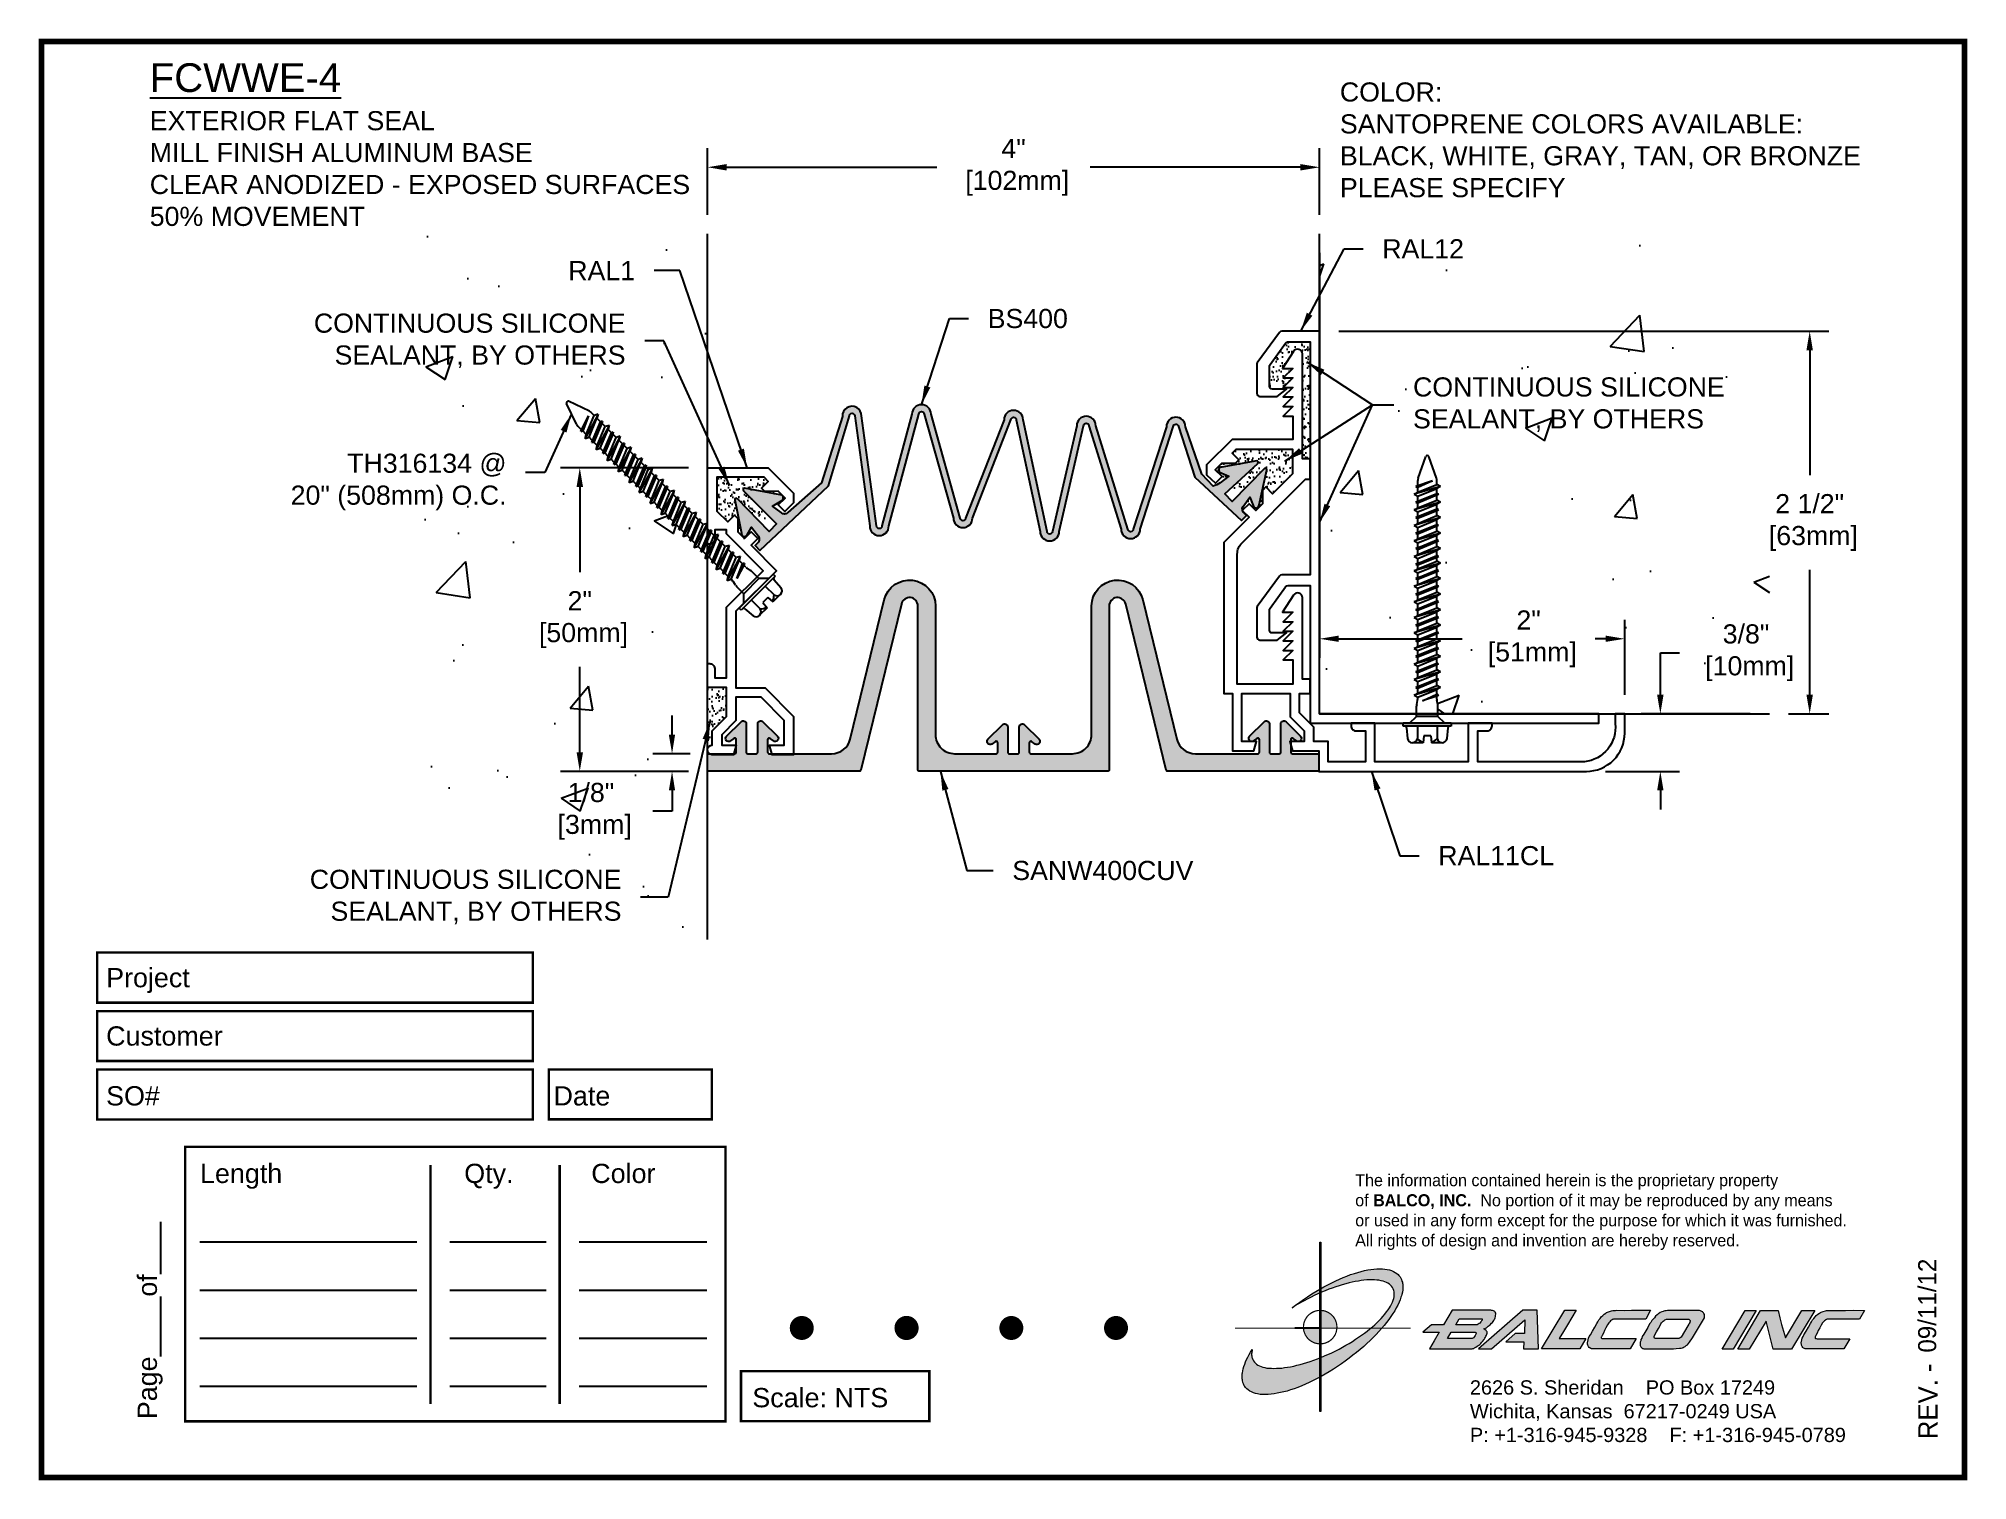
# Paper-space layout 'Layout1' of a CAD drawing. Header units: inches. Extents: x 0 to 10, y 0 to 7.5.
# The model-space entities are those that its viewports show. They can reach past a viewport. Long polylines and large blocks are cut down to what shows.
import ezdxf

# ---------------------------------------------------------------- set-up
doc = ezdxf.new("R2010")
doc.units = ezdxf.units.IN
doc.header["$MEASUREMENT"] = 0
for name, color, linetype in [('Anchors', 4, 'Continuous'), ('Border', 7, 'Continuous'), ('Conditions', 1, 'Continuous'), ('Dimensions', 3, 'Continuous'), ('Fillers', 2, 'Continuous'), ('Metals', 7, 'Continuous'), ('Text', 2, 'Continuous')]:
    doc.layers.add(name, color=color, linetype=linetype)
doc.styles.add('Arial', font='arial.ttf')
doc.styles.add('Copyright', font='ERASDEMI.TTF')
doc.dimstyles.new('Arial', dxfattribs={"dimtxt": 0.125, "dimasz": 0.125, "dimexe": 0.125, "dimexo": 0.125, "dimgap": 0.125, "dimtad": 0, "dimtih": 1, "dimtoh": 1, "dimdec": 4, "dimzin": 0, "dimdsep": 46, "dimlunit": 4, "dimtxsty": 'Arial', "dimcen": 0.125, "dimadec": 0, "dimazin": 0, "dimtfac": 1, "dimtdec": 4, "dimtofl": 0, "dimtmove": 0, "dimatfit": 3, "dimfxl": 0, "dimfrac": 2, "dimtolj": 1, "dimtzin": 0, "dimarcsym": 0})

psp = doc.layouts.get("Layout1")

# ---------------------------------------------------------------- texts
at = {"layer": 'Border', "style": 'Arial'}
for s, p in [('Project', (0.336, 2.547)), ('Customer', (0.336, 2.244)), ('SO#', (0.336, 1.933)), ('Date', (2.661, 1.933)), ('Length', (0.824, 1.53)), ('Qty.', (2.197, 1.53)), ('Color', (2.857, 1.53)), ('Scale: NTS', (3.694, 0.365))]:
    psp.add_text(s, height=0.1, dxfattribs=at).set_placement(p)
psp.add_text('Page%%u        %%uof%%u       ', height=0.1, rotation=90, dxfattribs=at).set_placement((0.6, 0.303))
at = {"layer": 'Border', "insert": (7.423, 0.505), "char_height": 0.074, "width": 2.3438, "attachment_point": 1, "style": 'Arial'}
psp.add_mtext('2626 S. Sheridan    PO Box 17249\\PWichita, Kansas  67217-0249 USA \\PP: +1-316-945-9328    F: +1-316-945-0789', dxfattribs=at)

msp = doc.modelspace()

# ---------------------------------------------------------------- texts
at = {"layer": 'Text', "attachment_point": 1, "style": 'Arial'}
for s, insert, char_height, width in [('{\\LFCWWE-4\\P\\H0.6667x;\\lEXTERIOR FLAT SEAL\\PMILL FINISH ALUMINUM BASE\\PCLEAR ANODIZED - EXPOSED SURFACES\\P50% MOVEMENT}', (-4.5385, 4.37243), 0.1875, 4.1875), ('COLOR:{\\L                          \\~\\P}SANTOPRENE COLORS AVAILABLE:\\PBLACK, WHITE, GRAY, TAN, OR BRONZE\\PPLEASE SPECIFY', (3.23967, 4.24743), 0.125, 3.4114439)]:
    msp.add_mtext(s, dxfattribs=dict(at, insert=insert, char_height=char_height, width=width))
at = {"layer": 'Text', "char_height": 0.125, "style": 'Arial'}
for s, insert, attachment_point in [('\\A1;RAL12', (3.51673, 3.22292), 1), ('\\A1;RAL1', (-1.36665, 2.95523), 9), ('\\A1;CONTINUOUS SILICONE\\PSEALANT, BY OTHERS', (-1.42885, 2.55872), 6), ('\\A1;BS400', (0.93781, 2.76722), 1), ('\\A1;CONTINUOUS SILICONE\\PSEALANT, BY OTHERS', (3.71775, 2.14186), 4), ('\\A1;TH316134 @\\P20" (508mm) O.C.', (-2.20691, 1.63608), 6), ('RAL11CL', (3.88245, -0.80578), 4), ('SANW400CUV', (1.09871, -0.83916), 1), ('\\A1;CONTINUOUS SILICONE\\PSEALANT, BY OTHERS', (-1.45554, -1.07526), 6)]:
    msp.add_mtext(s, dxfattribs=dict(at, insert=insert, attachment_point=attachment_point))

# ---------------------------------------------------------------- blocks, each defined once
blk = doc.blocks.new('CADlogo')
h = blk.add_hatch(color=256)
h.paths.add_polyline_path([(0.918, 1.81), (0.909, 1.81), (0.909, 1.322), (0.918, 1.327)])
h.paths.add_polyline_path([(0.918, 1.285), (0.909, 1.281), (0.909, 1.1), (0.918, 1.1)])
h.paths.add_polyline_path([(0.918, 0.917), (0.909, 0.917), (0.909, 0.762), (0.909, 0.753), (0.91, 0.753), (0.918, 0.753)])
h.paths.add_polyline_path([(0.918, 1.091), (0.918, 1.1), (0.91, 1.1), (0.909, 1.1), (0.909, 0.917), (0.918, 0.917), (0.918, 0.919), (0.915, 0.919)])
h.paths.add_polyline_path([(0.918, 0.412), (0.909, 0.407), (0.909, 0.049), (0.918, 0.049)])
h.paths.add_polyline_path([(0.918, 0.753), (0.909, 0.753), (0.909, 0.606), (0.918, 0.609)])
h.paths.add_polyline_path([(0.918, 0.609), (0.909, 0.606), (0.909, 0.407), (0.918, 0.412)])
h.paths.add_polyline_path([(0.918, 1.327), (0.909, 1.322), (0.909, 1.281), (0.918, 1.285)])
h = blk.add_hatch(color=175)
h.paths.add_polyline_path([(0.574, 0.51), (0.543, 0.506), (0.514, 0.502), (0.487, 0.499), (0.459, 0.499), (0.432, 0.497), (0.406, 0.499), (0.382, 0.5), (0.36, 0.502), (0.338, 0.508), (0.318, 0.511), (0.298, 0.519), (0.282, 0.526), (0.265, 0.533), (0.252, 0.543), (0.24, 0.553), (0.234, 0.559), (0.229, 0.564), (0.22, 0.577), (0.212, 0.592), (0.205, 0.607), (0.203, 0.616), (0.201, 0.627), (0.199, 0.643), (0.201, 0.66), (0.201, 0.671), (0.205, 0.682), (0.207, 0.694), (0.19, 0.667), (0.176, 0.641), (0.161, 0.616), (0.148, 0.59), (0.137, 0.566), (0.128, 0.543), (0.119, 0.519), (0.113, 0.495), (0.108, 0.473), (0.104, 0.451), (0.103, 0.44), (0.103, 0.429), (0.101, 0.409), (0.103, 0.391), (0.104, 0.38), (0.106, 0.371), (0.11, 0.352), (0.115, 0.336), (0.124, 0.318), (0.13, 0.31), (0.135, 0.301), (0.143, 0.294), (0.15, 0.286), (0.165, 0.274), (0.181, 0.263), (0.199, 0.254), (0.22, 0.244), (0.242, 0.237), (0.263, 0.232), (0.289, 0.228), (0.315, 0.226), (0.342, 0.226), (0.371, 0.226), (0.402, 0.23), (0.434, 0.233), (0.467, 0.239), (0.499, 0.246), (0.534, 0.254), (0.571, 0.263), (0.606, 0.275), (0.644, 0.286), (0.682, 0.301), (0.721, 0.318), (0.759, 0.334), (0.799, 0.352), (0.841, 0.371), (0.882, 0.393), (0.909, 0.407), (0.909, 0.606), (0.884, 0.596), (0.847, 0.583), (0.81, 0.57), (0.774, 0.559), (0.739, 0.548), (0.704, 0.537), (0.671, 0.53), (0.638, 0.522), (0.606, 0.515)])
h.paths.add_polyline_path([(1.18, 0.738), (1.109, 0.698), (1.034, 0.661), (0.957, 0.627), (0.918, 0.609), (0.918, 0.412), (0.924, 0.414), (0.964, 0.438), (1.006, 0.462), (1.05, 0.489), (1.092, 0.517), (1.134, 0.544), (1.174, 0.574), (1.215, 0.603), (1.253, 0.634), (1.291, 0.663), (1.328, 0.694), (1.365, 0.725), (1.399, 0.757), (1.432, 0.788), (1.463, 0.819), (1.494, 0.85), (1.524, 0.883), (1.554, 0.917), (1.44, 0.917), (1.429, 0.908), (1.401, 0.886), (1.374, 0.864), (1.343, 0.842), (1.312, 0.822), (1.28, 0.8), (1.248, 0.778), (1.215, 0.758)])
h.paths.add_polyline_path([(1.769, 1.382), (1.767, 1.393), (1.763, 1.404), (1.758, 1.422), (1.749, 1.441), (1.743, 1.45), (1.738, 1.457), (1.73, 1.464), (1.725, 1.472), (1.709, 1.485), (1.692, 1.496), (1.674, 1.506), (1.654, 1.514), (1.632, 1.521), (1.61, 1.527), (1.584, 1.53), (1.559, 1.532), (1.531, 1.532), (1.502, 1.532), (1.471, 1.53), (1.44, 1.527), (1.407, 1.521), (1.374, 1.514), (1.339, 1.505), (1.304, 1.496), (1.268, 1.485), (1.229, 1.472), (1.191, 1.457), (1.152, 1.442), (1.114, 1.426), (1.074, 1.408), (1.034, 1.388), (0.991, 1.367), (0.951, 1.346), (0.918, 1.327), (0.918, 1.285), (0.926, 1.289), (0.964, 1.305), (1.001, 1.32), (1.037, 1.333), (1.074, 1.346), (1.109, 1.356), (1.143, 1.367), (1.178, 1.378), (1.213, 1.386), (1.246, 1.393), (1.277, 1.4), (1.31, 1.406), (1.339, 1.41), (1.368, 1.413), (1.398, 1.417), (1.425, 1.417), (1.452, 1.419), (1.476, 1.417), (1.502, 1.415), (1.524, 1.413), (1.546, 1.408), (1.566, 1.404), (1.584, 1.397), (1.602, 1.389), (1.617, 1.382), (1.632, 1.373), (1.644, 1.362), (1.65, 1.356), (1.655, 1.351), (1.665, 1.338), (1.672, 1.325), (1.677, 1.309), (1.681, 1.294), (1.683, 1.278), (1.683, 1.261), (1.683, 1.252), (1.681, 1.243), (1.677, 1.225), (1.672, 1.207), (1.665, 1.186), (1.655, 1.166), (1.644, 1.146), (1.632, 1.126), (1.619, 1.106), (1.602, 1.084), (1.586, 1.062), (1.568, 1.04), (1.548, 1.018), (1.527, 0.996), (1.504, 0.974), (1.48, 0.952), (1.456, 0.93), (1.44, 0.917), (1.554, 0.917), (1.579, 0.945), (1.602, 0.976), (1.626, 1.007), (1.648, 1.038), (1.668, 1.067), (1.687, 1.097), (1.703, 1.128), (1.719, 1.155), (1.732, 1.185), (1.743, 1.212), (1.752, 1.239), (1.758, 1.252), (1.762, 1.265), (1.767, 1.291), (1.771, 1.314), (1.771, 1.327), (1.773, 1.338), (1.771, 1.362), (1.771, 1.373)])
h.paths.add_polyline_path([(0.867, 1.296), (0.825, 1.271), (0.781, 1.243), (0.741, 1.214), (0.701, 1.186), (0.66, 1.157), (0.622, 1.128), (0.675, 1.161), (0.732, 1.194), (0.79, 1.225), (0.82, 1.239), (0.851, 1.254), (0.909, 1.281), (0.909, 1.322)])
h = blk.add_hatch(color=256)
h.paths.add_polyline_path([(1.074, 0.991), (1.07, 1.001), (1.065, 1.011), (1.059, 1.021), (1.053, 1.03), (1.046, 1.038), (1.039, 1.047), (1.031, 1.054), (1.022, 1.062), (1.014, 1.068), (1.004, 1.074), (0.995, 1.08), (0.985, 1.085), (0.975, 1.089), (0.964, 1.093), (0.954, 1.096), (0.943, 1.098), (0.932, 1.099), (0.921, 1.1), (0.918, 1.1), (0.918, 0.917), (0.94, 0.917), (1.086, 0.917), (1.087, 0.927), (1.086, 0.938), (1.085, 0.949), (1.083, 0.96), (1.081, 0.97), (1.078, 0.981)])
h.paths.add_polyline_path([(0.909, 0.917), (0.739, 0.917), (0.74, 0.91), (0.741, 0.899), (0.743, 0.888), (0.746, 0.878), (0.75, 0.867), (0.754, 0.857), (0.758, 0.847), (0.764, 0.837), (0.77, 0.828), (0.776, 0.819), (0.783, 0.811), (0.791, 0.803), (0.799, 0.795), (0.808, 0.788), (0.817, 0.782), (0.826, 0.776), (0.836, 0.771), (0.846, 0.766), (0.856, 0.762), (0.867, 0.759), (0.877, 0.757), (0.888, 0.755), (0.899, 0.753), (0.909, 0.753)])
h.paths.add_polyline_path([(0.918, 1.1), (0.91, 1.1), (0.909, 1.1), (0.909, 0.917), (0.918, 0.917)])
h = blk.add_hatch(color=256)
h.paths.add_polyline_path([(2.148, 0.874), (2.098, 0.784), (2.049, 0.7), (2.484, 0.7), (2.491, 0.702), (2.501, 0.703), (2.508, 0.705), (2.512, 0.707), (2.517, 0.711), (2.532, 0.72), (2.546, 0.729), (2.554, 0.735), (2.563, 0.74), (2.572, 0.747), (2.581, 0.757), (2.59, 0.768), (2.599, 0.777), (2.616, 0.799), (2.623, 0.811), (2.63, 0.822), (2.636, 0.833), (2.641, 0.844), (2.645, 0.855), (2.647, 0.864), (2.647, 0.879), (2.645, 0.883), (2.641, 0.886), (2.638, 0.892), (2.629, 0.899), (2.619, 0.905), (2.612, 0.91), (2.64, 0.921), (2.658, 0.936), (2.669, 0.943), (2.678, 0.95), (2.694, 0.967), (2.702, 0.976), (2.709, 0.985), (2.716, 0.994), (2.722, 1.005), (2.727, 1.014), (2.731, 1.025), (2.735, 1.038), (2.736, 1.049), (2.738, 1.062), (2.738, 1.073), (2.733, 1.082), (2.727, 1.088), (2.72, 1.093), (2.713, 1.097), (2.704, 1.099), (2.694, 1.1), (2.685, 1.102), (2.674, 1.102), (2.285, 1.102), (2.195, 0.952), (2.069, 0.952), (1.981, 0.874)])
h.paths.add_polyline_path([(2.274, 0.874), (2.53, 0.874), (2.534, 0.865), (2.532, 0.852), (2.524, 0.841), (2.515, 0.828), (2.505, 0.815), (2.493, 0.81), (2.49, 0.808), (2.235, 0.808)], flags=16)
h.paths.add_polyline_path([(2.321, 0.952), (2.356, 1.014), (2.587, 1.014), (2.592, 1.014), (2.597, 1.014), (2.597, 1.003), (2.59, 0.991), (2.583, 0.98), (2.569, 0.966), (2.555, 0.958), (2.546, 0.952), (2.535, 0.952)], flags=16)
h.paths.add_polyline_path([(3.04, 1.002), (3.036, 0.859), (2.941, 0.859), (2.844, 0.773), (3.031, 0.773), (3.027, 0.7), (3.181, 0.7), (3.168, 1.102), (3.02, 1.102), (2.557, 0.7), (2.694, 0.7)])
h.paths.add_polyline_path([(3.214, 0.7), (3.611, 0.7), (3.675, 0.808), (3.397, 0.808), (3.441, 0.881), (3.483, 0.952), (3.574, 1.102), (3.454, 1.102)])
h.paths.add_polyline_path([(3.788, 0.965), (3.766, 0.927), (3.743, 0.885), (3.721, 0.846), (3.71, 0.83), (3.702, 0.811), (3.697, 0.795), (3.693, 0.778), (3.691, 0.769), (3.691, 0.76), (3.691, 0.749), (3.693, 0.74), (3.7, 0.727), (3.708, 0.716), (3.711, 0.714), (3.724, 0.705), (3.733, 0.702), (3.744, 0.702), (3.757, 0.7), (3.774, 0.7), (4.134, 0.7), (4.196, 0.808), (3.854, 0.808), (3.841, 0.808), (3.833, 0.816), (3.836, 0.826), (3.843, 0.841), (3.856, 0.864), (3.869, 0.892), (3.883, 0.921), (3.898, 0.949), (3.914, 0.972), (3.924, 0.983), (3.931, 0.992), (3.943, 1.002), (3.954, 1.008), (3.969, 1.011), (4.297, 1.011), (4.346, 1.102), (4.238, 1.102), (4.15, 1.102), (4.075, 1.1), (3.997, 1.102), (3.982, 1.1), (3.968, 1.1), (3.955, 1.099), (3.942, 1.097), (3.92, 1.089), (3.9, 1.082), (3.889, 1.078), (3.88, 1.073), (3.863, 1.062), (3.849, 1.049), (3.834, 1.035), (3.821, 1.018), (3.81, 1.002), (3.799, 0.983)])
h.paths.add_polyline_path([(4.509, 1.097), (4.496, 1.095), (4.485, 1.093), (4.476, 1.089), (4.465, 1.086), (4.447, 1.077), (4.43, 1.066), (4.421, 1.06), (4.414, 1.055), (4.399, 1.04), (4.386, 1.025), (4.372, 1.011), (4.361, 0.994), (4.35, 0.976), (4.337, 0.96), (4.317, 0.923), (4.297, 0.888), (4.275, 0.855), (4.26, 0.828), (4.255, 0.813), (4.247, 0.799), (4.244, 0.784), (4.242, 0.777), (4.24, 0.769), (4.238, 0.753), (4.238, 0.735), (4.246, 0.722), (4.251, 0.714), (4.253, 0.713), (4.257, 0.711), (4.262, 0.705), (4.269, 0.703), (4.278, 0.702), (4.289, 0.7), (4.564, 0.7), (4.571, 0.7), (4.584, 0.702), (4.613, 0.703), (4.648, 0.707), (4.664, 0.709), (4.677, 0.713), (4.686, 0.716), (4.694, 0.722), (4.705, 0.727), (4.717, 0.735), (4.73, 0.744), (4.741, 0.755), (4.752, 0.769), (4.781, 0.815), (4.833, 0.903), (4.906, 1.025), (4.908, 1.035), (4.908, 1.046), (4.906, 1.051), (4.906, 1.057), (4.9, 1.069), (4.893, 1.08), (4.889, 1.082), (4.888, 1.086), (4.88, 1.089), (4.873, 1.093), (4.866, 1.097), (4.856, 1.1), (4.846, 1.1), (4.844, 1.1), (4.73, 1.1), (4.626, 1.1), (4.58, 1.1), (4.542, 1.099), (4.524, 1.099)])
h.paths.add_polyline_path([(4.527, 1.011), (4.54, 1.011), (4.745, 1.011), (4.752, 1.003), (4.758, 0.998), (4.758, 0.985), (4.756, 0.98), (4.754, 0.974), (4.749, 0.965), (4.743, 0.956), (4.734, 0.941), (4.663, 0.821), (4.648, 0.812), (4.639, 0.81), (4.633, 0.808), (4.622, 0.808), (4.61, 0.808), (4.416, 0.808), (4.398, 0.808), (4.39, 0.813), (4.387, 0.813), (4.385, 0.819), (4.378, 0.825), (4.385, 0.832), (4.408, 0.877), (4.428, 0.914), (4.447, 0.945), (4.454, 0.96), (4.461, 0.971), (4.474, 0.986), (4.487, 0.996), (4.496, 1.002), (4.508, 1.009), (4.516, 1.009)], flags=16)
h.paths.add_polyline_path([(5.089, 0.698), (5.206, 0.698), (5.445, 1.1), (5.33, 1.099)])
h.paths.add_polyline_path([(5.489, 1.099), (5.252, 0.698), (5.37, 0.698), (5.548, 0.987), (5.621, 0.698), (5.811, 0.698), (6.055, 1.099), (5.919, 1.1), (5.749, 0.817), (5.709, 0.954), (5.691, 1.024), (5.672, 1.099)])
h.paths.add_polyline_path([(6.086, 1.06), (6.069, 1.047), (6.056, 1.035), (6.044, 1.018), (6.031, 1.002), (6.02, 0.983), (6.009, 0.965), (5.987, 0.925), (5.965, 0.885), (5.941, 0.846), (5.932, 0.828), (5.923, 0.811), (5.917, 0.795), (5.914, 0.778), (5.912, 0.769), (5.912, 0.758), (5.914, 0.749), (5.916, 0.738), (5.921, 0.725), (5.928, 0.716), (5.936, 0.709), (5.945, 0.705), (5.954, 0.702), (5.965, 0.7), (5.98, 0.7), (5.994, 0.7), (6.355, 0.7), (6.419, 0.806), (6.073, 0.806), (6.056, 0.811), (6.056, 0.821), (6.056, 0.826), (6.064, 0.841), (6.077, 0.864), (6.089, 0.892), (6.104, 0.919), (6.119, 0.947), (6.135, 0.972), (6.144, 0.983), (6.153, 0.992), (6.163, 1), (6.166, 1.003), (6.172, 1.005), (6.178, 1.008), (6.19, 1.011), (6.517, 1.011), (6.569, 1.1), (6.459, 1.102), (6.373, 1.1), (6.296, 1.1), (6.217, 1.1), (6.203, 1.1), (6.19, 1.099), (6.175, 1.099), (6.164, 1.095), (6.141, 1.089), (6.12, 1.082), (6.111, 1.077), (6.102, 1.073)])
blk.add_hatch(color=256).paths.add_polyline_path([(0.918, 0.609), (0.909, 0.606), (0.909, 0.407), (0.918, 0.412)])
for q in [(0.65, 0.917), (0.909, 0.648)]:
    blk.add_line((0.909, 0.917), q)
at = {"color": 7, "lineweight": 0}
for points in [[(0.909, 1.81), (0.918, 1.81), (0.918, 0.049), (0.909, 0.049), (0.909, 1.81)], [(2.738, 1.073), (2.733, 1.082), (2.727, 1.088), (2.72, 1.093), (2.713, 1.097), (2.704, 1.099), (2.694, 1.1), (2.685, 1.102), (2.674, 1.102), (2.285, 1.102), (2.195, 0.952), (2.069, 0.952), (1.981, 0.874), (2.148, 0.874), (2.098, 0.784), (2.049, 0.7), (2.484, 0.7), (2.491, 0.702), (2.501, 0.703), (2.508, 0.705), (2.512, 0.707), (2.517, 0.711), (2.532, 0.72), (2.546, 0.729), (2.554, 0.735), (2.563, 0.74), (2.572, 0.747), (2.581, 0.757), (2.59, 0.768), (2.599, 0.777), (2.616, 0.799), (2.623, 0.811), (2.63, 0.822), (2.636, 0.833), (2.641, 0.844), (2.645, 0.855), (2.647, 0.864), (2.647, 0.874), (2.647, 0.879), (2.645, 0.883), (2.641, 0.886), (2.638, 0.892), (2.629, 0.899), (2.619, 0.905), (2.612, 0.91), (2.64, 0.921), (2.658, 0.936), (2.669, 0.943), (2.678, 0.95), (2.694, 0.967), (2.702, 0.976), (2.709, 0.985), (2.716, 0.994), (2.722, 1.005), (2.727, 1.014), (2.731, 1.025), (2.735, 1.038), (2.736, 1.049), (2.738, 1.062), (2.738, 1.073), (2.738, 1.073)], [(2.587, 0.985), (2.583, 0.98), (2.572, 0.969), (2.565, 0.963), (2.555, 0.958), (2.546, 0.952), (2.535, 0.952), (2.321, 0.952), (2.356, 1.014), (2.587, 1.014), (2.592, 1.014), (2.594, 1.014), (2.596, 1.013), (2.597, 1.011), (2.597, 1.005), (2.596, 1), (2.59, 0.991), (2.587, 0.985), (2.587, 0.985)], [(3.027, 0.7), (3.181, 0.7), (3.168, 1.102), (3.02, 1.102), (2.557, 0.7), (2.694, 0.7), (3.04, 1.002), (3.036, 0.859), (3.038, 0.859), (2.941, 0.859), (2.844, 0.773), (3.031, 0.773), (3.027, 0.7), (3.027, 0.7)], [(3.214, 0.7), (3.454, 1.102), (3.574, 1.102), (3.483, 0.952), (3.441, 0.881), (3.397, 0.808), (3.675, 0.808), (3.611, 0.7), (3.214, 0.7), (3.214, 0.7)], [(3.969, 1.011), (3.96, 1.009), (3.955, 1.007), (3.949, 1.005), (3.946, 1.003), (3.94, 1), (3.931, 0.992), (3.924, 0.983), (3.914, 0.972), (3.898, 0.949), (3.883, 0.921), (3.869, 0.892), (3.856, 0.864), (3.843, 0.841), (3.836, 0.826), (3.834, 0.821), (3.834, 0.817), (3.836, 0.813), (3.839, 0.81), (3.847, 0.808), (3.854, 0.808), (4.196, 0.808), (4.134, 0.7), (3.774, 0.7), (3.757, 0.7), (3.744, 0.702), (3.733, 0.702), (3.724, 0.705), (3.715, 0.711), (3.711, 0.713), (3.708, 0.716), (3.7, 0.727), (3.693, 0.74), (3.691, 0.749), (3.691, 0.76), (3.691, 0.769), (3.693, 0.778), (3.697, 0.795), (3.702, 0.811), (3.71, 0.83), (3.721, 0.846), (3.743, 0.885), (3.766, 0.927), (3.788, 0.965), (3.799, 0.983), (3.81, 1.002), (3.821, 1.018), (3.834, 1.035), (3.849, 1.049), (3.863, 1.062), (3.88, 1.073), (3.889, 1.078), (3.9, 1.082), (3.92, 1.089), (3.942, 1.097), (3.955, 1.099), (3.968, 1.1), (3.982, 1.1), (3.997, 1.102), (4.075, 1.1), (4.15, 1.102), (4.238, 1.102), (4.346, 1.102), (4.297, 1.011), (3.969, 1.011), (3.969, 1.011)], [(4.846, 1.1), (4.844, 1.1), (4.73, 1.1), (4.626, 1.1), (4.58, 1.1), (4.542, 1.099), (4.524, 1.099), (4.509, 1.097), (4.496, 1.095), (4.485, 1.093), (4.476, 1.089), (4.465, 1.086), (4.447, 1.077), (4.43, 1.066), (4.421, 1.06), (4.414, 1.055), (4.399, 1.04), (4.386, 1.025), (4.372, 1.011), (4.361, 0.994), (4.35, 0.976), (4.337, 0.96), (4.317, 0.923), (4.297, 0.888), (4.275, 0.855), (4.26, 0.828), (4.255, 0.813), (4.247, 0.799), (4.244, 0.784), (4.242, 0.777), (4.24, 0.769), (4.238, 0.753), (4.238, 0.735), (4.246, 0.722), (4.251, 0.714), (4.253, 0.713), (4.257, 0.711), (4.262, 0.705), (4.269, 0.703), (4.278, 0.702), (4.289, 0.7), (4.564, 0.7), (4.571, 0.7), (4.584, 0.702), (4.613, 0.703), (4.648, 0.707), (4.664, 0.709), (4.677, 0.713), (4.686, 0.716), (4.694, 0.722), (4.705, 0.727), (4.717, 0.735), (4.73, 0.744), (4.741, 0.755), (4.752, 0.769), (4.781, 0.815), (4.833, 0.903), (4.906, 1.025), (4.908, 1.035), (4.908, 1.046), (4.906, 1.051), (4.906, 1.057), (4.9, 1.069), (4.897, 1.075), (4.893, 1.08), (4.889, 1.082), (4.888, 1.086), (4.88, 1.089), (4.873, 1.093), (4.866, 1.097), (4.856, 1.1), (4.846, 1.1), (4.846, 1.1)], [(4.734, 0.941), (4.663, 0.821), (4.653, 0.815), (4.646, 0.811), (4.639, 0.81), (4.633, 0.808), (4.622, 0.808), (4.61, 0.808), (4.416, 0.808), (4.403, 0.808), (4.396, 0.81), (4.39, 0.813), (4.388, 0.813), (4.386, 0.815), (4.385, 0.819), (4.383, 0.821), (4.383, 0.826), (4.383, 0.83), (4.385, 0.832), (4.408, 0.877), (4.428, 0.914), (4.447, 0.945), (4.454, 0.96), (4.461, 0.971), (4.471, 0.982), (4.478, 0.989), (4.487, 0.996), (4.496, 1.002), (4.505, 1.007), (4.511, 1.009), (4.516, 1.009), (4.527, 1.011), (4.54, 1.011), (4.743, 1.011), (4.749, 1.007), (4.752, 1.003), (4.756, 1), (4.758, 0.994), (4.758, 0.985), (4.756, 0.98), (4.754, 0.974), (4.749, 0.965), (4.743, 0.956), (4.734, 0.941), (4.734, 0.941)], [(5.089, 0.698), (5.33, 1.099), (5.445, 1.1), (5.206, 0.698), (5.091, 0.698), (5.089, 0.698), (5.089, 0.698)], [(5.811, 0.698), (5.621, 0.698), (5.548, 0.987), (5.37, 0.698), (5.252, 0.698), (5.489, 1.099), (5.672, 1.099), (5.691, 1.024), (5.709, 0.954), (5.749, 0.817), (5.919, 1.1), (6.055, 1.099), (5.811, 0.698), (5.811, 0.698)], [(6.19, 1.011), (6.181, 1.009), (6.175, 1.007), (6.172, 1.005), (6.166, 1.003), (6.163, 1), (6.153, 0.992), (6.144, 0.983), (6.135, 0.972), (6.119, 0.947), (6.104, 0.919), (6.089, 0.892), (6.077, 0.864), (6.064, 0.841), (6.056, 0.826), (6.056, 0.821), (6.056, 0.815), (6.058, 0.811), (6.062, 0.81), (6.067, 0.808), (6.077, 0.806), (6.419, 0.806), (6.355, 0.7), (5.994, 0.7), (5.98, 0.7), (5.965, 0.7), (5.954, 0.702), (5.945, 0.705), (5.936, 0.709), (5.932, 0.713), (5.928, 0.716), (5.921, 0.725), (5.916, 0.738), (5.914, 0.749), (5.912, 0.758), (5.912, 0.769), (5.914, 0.778), (5.917, 0.795), (5.923, 0.811), (5.932, 0.828), (5.941, 0.846), (5.965, 0.885), (5.987, 0.925), (6.009, 0.965), (6.02, 0.983), (6.031, 1.002), (6.044, 1.018), (6.056, 1.035), (6.069, 1.047), (6.086, 1.06), (6.102, 1.073), (6.111, 1.077), (6.12, 1.082), (6.141, 1.089), (6.164, 1.095), (6.175, 1.099), (6.19, 1.099), (6.203, 1.1), (6.217, 1.1), (6.296, 1.1), (6.373, 1.1), (6.459, 1.102), (6.569, 1.1), (6.517, 1.011), (6.19, 1.011), (6.19, 1.011)], [(2.484, 0.808), (2.235, 0.808), (2.274, 0.874), (2.524, 0.874), (2.53, 0.872), (2.532, 0.87), (2.533, 0.866), (2.533, 0.863), (2.532, 0.852), (2.524, 0.841), (2.515, 0.828), (2.506, 0.817), (2.501, 0.813), (2.493, 0.81), (2.49, 0.808), (2.486, 0.808), (2.484, 0.808), (2.484, 0.808)]]:
    blk.add_lwpolyline(points, dxfattribs=at)
at = {"color": 175, "lineweight": 0}
blk.add_lwpolyline([(1.758, 1.422), (1.763, 1.404), (1.767, 1.393), (1.769, 1.382), (1.771, 1.373), (1.771, 1.362), (1.773, 1.338), (1.771, 1.327), (1.771, 1.314), (1.767, 1.291), (1.762, 1.265), (1.758, 1.252), (1.752, 1.239), (1.743, 1.212), (1.732, 1.185), (1.719, 1.155), (1.703, 1.128), (1.687, 1.097), (1.668, 1.067), (1.648, 1.038), (1.626, 1.007), (1.602, 0.976), (1.579, 0.945), (1.551, 0.914), (1.524, 0.883), (1.494, 0.85), (1.463, 0.819), (1.432, 0.788), (1.399, 0.757), (1.365, 0.725), (1.328, 0.694), (1.291, 0.663), (1.253, 0.634), (1.215, 0.603), (1.174, 0.574), (1.134, 0.544), (1.092, 0.517), (1.05, 0.489), (1.006, 0.462), (0.964, 0.438), (0.924, 0.414), (0.882, 0.393), (0.841, 0.371), (0.799, 0.352), (0.759, 0.334), (0.721, 0.318), (0.682, 0.301), (0.644, 0.286), (0.606, 0.275), (0.571, 0.263), (0.534, 0.254), (0.499, 0.246), (0.467, 0.239), (0.434, 0.233), (0.402, 0.23), (0.371, 0.226), (0.342, 0.226), (0.315, 0.226), (0.289, 0.228), (0.263, 0.232), (0.242, 0.237), (0.22, 0.244), (0.199, 0.254), (0.181, 0.263), (0.165, 0.274), (0.15, 0.286), (0.143, 0.294), (0.135, 0.301), (0.13, 0.31), (0.124, 0.318), (0.115, 0.336), (0.11, 0.352), (0.106, 0.371), (0.104, 0.38), (0.103, 0.391), (0.101, 0.409), (0.103, 0.429), (0.103, 0.44), (0.104, 0.451), (0.108, 0.473), (0.113, 0.495), (0.119, 0.519), (0.128, 0.543), (0.137, 0.566), (0.148, 0.59), (0.161, 0.616), (0.176, 0.641), (0.19, 0.667), (0.207, 0.694), (0.205, 0.682), (0.201, 0.671), (0.201, 0.66), (0.199, 0.649), (0.199, 0.638), (0.201, 0.627), (0.203, 0.616), (0.205, 0.607), (0.212, 0.592), (0.22, 0.577), (0.229, 0.564), (0.234, 0.559), (0.24, 0.553), (0.252, 0.543), (0.265, 0.533), (0.282, 0.526), (0.298, 0.519), (0.318, 0.511), (0.338, 0.508), (0.36, 0.502), (0.382, 0.5), (0.406, 0.499), (0.432, 0.497), (0.459, 0.499), (0.487, 0.499), (0.514, 0.502), (0.543, 0.506), (0.574, 0.51), (0.606, 0.515), (0.638, 0.522), (0.671, 0.53), (0.704, 0.537), (0.739, 0.548), (0.774, 0.559), (0.81, 0.57), (0.847, 0.583), (0.884, 0.596), (0.92, 0.61), (0.957, 0.627), (1.034, 0.661), (1.109, 0.698), (1.18, 0.738), (1.215, 0.758), (1.248, 0.778), (1.28, 0.8), (1.312, 0.822), (1.343, 0.842), (1.374, 0.864), (1.401, 0.886), (1.429, 0.908), (1.456, 0.93), (1.48, 0.952), (1.504, 0.974), (1.527, 0.996), (1.548, 1.018), (1.568, 1.04), (1.586, 1.062), (1.602, 1.084), (1.619, 1.106), (1.632, 1.126), (1.644, 1.146), (1.655, 1.166), (1.665, 1.186), (1.672, 1.207), (1.677, 1.225), (1.681, 1.243), (1.683, 1.252), (1.683, 1.261), (1.683, 1.278), (1.681, 1.294), (1.677, 1.309), (1.672, 1.325), (1.665, 1.338), (1.655, 1.351), (1.65, 1.356), (1.644, 1.362), (1.632, 1.373), (1.617, 1.382), (1.602, 1.389), (1.584, 1.397), (1.566, 1.404), (1.546, 1.408), (1.524, 1.413), (1.502, 1.415), (1.476, 1.417), (1.452, 1.419), (1.425, 1.417), (1.398, 1.417), (1.368, 1.413), (1.339, 1.41), (1.31, 1.406), (1.277, 1.4), (1.246, 1.393), (1.213, 1.386), (1.178, 1.378), (1.143, 1.367), (1.109, 1.356), (1.074, 1.346), (1.037, 1.333), (1.001, 1.32), (0.964, 1.305), (0.926, 1.289), (0.851, 1.254), (0.82, 1.239), (0.79, 1.225), (0.732, 1.194), (0.675, 1.161), (0.622, 1.128), (0.66, 1.157), (0.701, 1.186), (0.741, 1.214), (0.781, 1.243), (0.825, 1.271), (0.867, 1.296), (0.909, 1.322), (0.951, 1.346), (0.991, 1.367), (1.034, 1.388), (1.074, 1.408), (1.114, 1.426), (1.152, 1.442), (1.191, 1.457), (1.229, 1.472), (1.268, 1.485), (1.304, 1.496), (1.339, 1.505), (1.374, 1.514), (1.407, 1.521), (1.44, 1.527), (1.471, 1.53), (1.502, 1.532), (1.531, 1.532), (1.559, 1.532), (1.584, 1.53), (1.61, 1.527), (1.632, 1.521), (1.654, 1.514), (1.674, 1.506), (1.692, 1.496), (1.709, 1.485), (1.725, 1.472), (1.73, 1.464), (1.738, 1.457), (1.743, 1.45), (1.749, 1.441), (1.758, 1.422), (1.758, 1.422)], dxfattribs=at)
at = {"color": 7, "lineweight": 0, "const_width": 0.0128}
blk.add_lwpolyline([(1.087, 0.927), (1.086, 0.938), (1.085, 0.949), (1.083, 0.96), (1.081, 0.97), (1.078, 0.981), (1.074, 0.991), (1.07, 1.001), (1.065, 1.011), (1.059, 1.021), (1.053, 1.03), (1.046, 1.038), (1.039, 1.047), (1.031, 1.054), (1.022, 1.062), (1.014, 1.068), (1.004, 1.074), (0.995, 1.08), (0.985, 1.085), (0.975, 1.089), (0.964, 1.093), (0.954, 1.096), (0.943, 1.098), (0.932, 1.099), (0.921, 1.1), (0.91, 1.1), (0.899, 1.1), (0.888, 1.099), (0.877, 1.097), (0.867, 1.094), (0.856, 1.091), (0.846, 1.087), (0.836, 1.082), (0.826, 1.077), (0.817, 1.071), (0.808, 1.065), (0.799, 1.058), (0.791, 1.05), (0.783, 1.043), (0.776, 1.034), (0.77, 1.025), (0.764, 1.016), (0.758, 1.006), (0.754, 0.996), (0.75, 0.986), (0.746, 0.976), (0.743, 0.965), (0.741, 0.954), (0.74, 0.943), (0.739, 0.932), (0.739, 0.921), (0.74, 0.91), (0.741, 0.899), (0.743, 0.888), (0.746, 0.878), (0.75, 0.867), (0.754, 0.857), (0.758, 0.847), (0.764, 0.837), (0.77, 0.828), (0.776, 0.819), (0.783, 0.811), (0.791, 0.803), (0.799, 0.795), (0.808, 0.788), (0.817, 0.782), (0.826, 0.776), (0.836, 0.771), (0.846, 0.766), (0.856, 0.762), (0.867, 0.759), (0.877, 0.757), (0.888, 0.755), (0.899, 0.753), (0.91, 0.753), (0.921, 0.753), (0.932, 0.754), (0.943, 0.756), (0.954, 0.758), (0.964, 0.761), (0.975, 0.764), (0.985, 0.769), (0.995, 0.773), (1.004, 0.779), (1.014, 0.785), (1.022, 0.792), (1.031, 0.799), (1.039, 0.807), (1.046, 0.815), (1.053, 0.824), (1.059, 0.833), (1.065, 0.842), (1.07, 0.852), (1.074, 0.862), (1.078, 0.872), (1.081, 0.883), (1.083, 0.894), (1.085, 0.905), (1.086, 0.916), (1.087, 0.927)], dxfattribs=at)
at = {"color": 7, "lineweight": 0}
blk.add_lwpolyline([(1.853, 0.917, 0.0091, 0.0091, 0), (0.029, 0.917, 0.00366, 0.00366, 0), (0.029, 0.917, 0.00366, 0.00366, 0)], format="xyseb", dxfattribs=at)
blk = doc.blocks.new('ACADlogo')
blk.add_blockref('CADlogo', (-0.011, 7.152))
blk = doc.blocks.new('RevisionTag')
at = {"style": 'Copyright', "flags": 4}
blk.add_attdef('REVISIONDATE', (-0.147, 0.648), '', height=0.0938, rotation=90, dxfattribs=at)
at = {"layer": 'Border', "style": 'Copyright'}
blk.add_text('REV. -', height=0.1, rotation=90, dxfattribs=at).set_placement((-0.14, 0.199))
blk = doc.blocks.new('COPYRIGHTNOTE')
at = {"insert": (-3.166, 1.576), "char_height": 0.0625, "width": 50.295, "attachment_point": 1, "style": 'Copyright'}
blk.add_mtext('The information contained herein is the proprietary property\\Pof {\\fEras Bold ITC|b0|i0|c0|p34;BALCO, INC.}  No portion of it may be reproduced by any means\\Por used in any form except for the purpose for which it was furnished.\\PAll rights of design and invention are hereby reserved.', dxfattribs=at)
blk = doc.blocks.new('A$CB0F2')
blk.add_lwpolyline([(0.029, 0.002, -0.958439), (0.032, 0.064), (0.032, 0.158), (0.125, 0.251), (0.125, 0.442), (0.001, 0.442), (0.001, 0.597), (0.017, 0.597, -0.414214), (0.048, 0.566), (0.048, 0.504), (0.125, 0.504), (0.125, 0.965), (0.364, 1.204), (0.125, 1.444), (0.125, 1.471), (0.048, 1.471), (0.048, 1.409, -0.414214), (0.017, 1.378), (0.001, 1.378), (0.001, 1.877), (0.397, 1.877), (0.564, 1.711), (0.564, 1.647), (0.507, 1.59), (0.463, 1.634), (0.508, 1.679), (0.464, 1.723), (0.375, 1.722), (0.354, 1.744), (0.398, 1.788), (0.371, 1.815), (0.063, 1.815), (0.063, 1.594), (0.133, 1.523), (0.177, 1.567), (0.199, 1.545), (0.199, 1.457), (0.243, 1.414), (0.286, 1.457), (0.33, 1.414), (0.286, 1.37), (0.452, 1.204), (0.187, 0.939), (0.187, 0.439), (0.377, 0.439), (0.564, 0.252), (0.564, 0.002), (0.423, 0.002), (0.407, 0.064), (0.502, 0.064), (0.502, 0.226), (0.351, 0.377), (0.187, 0.377), (0.187, 0.225), (0.094, 0.132), (0.094, 0.064), (0.189, 0.064), (0.172, 0.002), (0.029, 0.002)], format="xyb")
blk = doc.blocks.new('RAL1')
blk.add_blockref('A$CB0F2', (5.836, 2.694))
blk = doc.blocks.new('*D2')
at = {"layer": 'Defpoints', "color": 0}
for p in [(3.107, 3.693), (-0.893, 3.258), (3.107, 3.258)]:
    blk.add_point(p, dxfattribs=at)
at = {"layer": 'Dimensions', "color": 0, "lineweight": -2}
for p, q in [((-0.893, 3.383), (-0.893, 3.818)), ((3.107, 3.383), (3.107, 3.818)), ((-0.768, 3.693), (0.605, 3.693)), ((2.982, 3.693), (1.608, 3.693))]:
    blk.add_line(p, q, dxfattribs=at)
at = {"layer": 'Dimensions', "color": 0}
for points in [[(-0.768, 3.714), (-0.768, 3.672), (-0.893, 3.693)], [(2.982, 3.714), (2.982, 3.672), (3.107, 3.693)]]:
    blk.add_solid(points, dxfattribs=at)
at = {"layer": 'Dimensions', "color": 0, "insert": (1.107, 3.693), "char_height": 0.125, "attachment_point": 5, "style": 'Arial'}
blk.add_mtext('\\A1;4"\\P [102mm]', dxfattribs=at)
blk = doc.blocks.new('*D3')
at = {"layer": 'Defpoints', "color": 0}
for p in [(3.107, 2.622), (6.047, 0.122), (6.31, 0.122)]:
    blk.add_point(p, dxfattribs=at)
at = {"layer": 'Dimensions', "color": 0, "lineweight": -2}
for p, q in [((3.232, 2.622), (6.435, 2.622)), ((6.31, 2.497), (6.31, 1.682)), ((6.31, 0.247), (6.31, 1.062)), ((6.172, 0.122), (6.435, 0.122))]:
    blk.add_line(p, q, dxfattribs=at)
at = {"layer": 'Dimensions', "color": 0}
for points in [[(6.289, 2.497), (6.331, 2.497), (6.31, 2.622)], [(6.289, 0.247), (6.331, 0.247), (6.31, 0.122)]]:
    blk.add_solid(points, dxfattribs=at)
at = {"layer": 'Dimensions', "color": 0, "insert": (6.31, 1.372), "char_height": 0.125, "attachment_point": 5, "style": 'Arial'}
blk.add_mtext('\\A1;2 1/2"\\P [63mm]', dxfattribs=at)
blk = doc.blocks.new('*D4')
at = {"layer": 'Defpoints', "color": 0}
for p in [(3.107, 3.258), (5.101, 0.612), (5.101, 0.121)]:
    blk.add_point(p, dxfattribs=at)
at = {"layer": 'Dimensions', "color": 0, "lineweight": -2}
for p, q in [((3.107, 3.133), (3.107, 0.487)), ((5.101, 0.246), (5.101, 0.737)), ((3.232, 0.612), (4.039, 0.612)), ((4.976, 0.612), (4.908, 0.612))]:
    blk.add_line(p, q, dxfattribs=at)
at = {"layer": 'Dimensions', "color": 0}
for points in [[(3.232, 0.633), (3.232, 0.592), (3.107, 0.612)], [(4.976, 0.633), (4.976, 0.592), (5.101, 0.612)]]:
    blk.add_solid(points, dxfattribs=at)
at = {"layer": 'Dimensions', "color": 0, "insert": (4.473, 0.612), "char_height": 0.125, "attachment_point": 5, "style": 'Arial'}
blk.add_mtext('\\A1;2"\\P [51mm]', dxfattribs=at)
blk = doc.blocks.new('*D5')
at = {"layer": 'Defpoints', "color": 0}
for p in [(6.047, 0.122), (4.851, -0.254), (5.334, -0.254)]:
    blk.add_point(p, dxfattribs=at)
at = {"layer": 'Dimensions', "color": 0, "lineweight": -2}
for p, q in [((5.334, 0.247), (5.334, 0.521)), ((5.334, 0.521), (5.459, 0.521)), ((5.922, 0.122), (5.209, 0.122)), ((4.976, -0.254), (5.459, -0.254)), ((5.334, -0.379), (5.334, -0.504))]:
    blk.add_line(p, q, dxfattribs=at)
at = {"layer": 'Dimensions', "color": 0}
for points in [[(5.313, 0.247), (5.355, 0.247), (5.334, 0.122)], [(5.313, -0.379), (5.355, -0.379), (5.334, -0.254)]]:
    blk.add_solid(points, dxfattribs=at)
at = {"layer": 'Dimensions', "color": 0, "insert": (5.894, 0.521), "char_height": 0.125, "attachment_point": 5, "style": 'Arial'}
blk.add_mtext('\\A1;3/8"\\P [10mm]', dxfattribs=at)
blk = doc.blocks.new('*D6')
at = {"layer": 'Defpoints', "color": 0}
for p in [(-0.893, 1.73), (-1.728, -0.254), (-0.893, -0.254)]:
    blk.add_point(p, dxfattribs=at)
at = {"layer": 'Dimensions', "color": 0, "lineweight": -2}
for p, q in [((-1.018, 1.73), (-1.853, 1.73)), ((-1.728, 1.605), (-1.728, 1.047)), ((-1.728, -0.129), (-1.728, 0.428)), ((-1.018, -0.254), (-1.853, -0.254))]:
    blk.add_line(p, q, dxfattribs=at)
at = {"layer": 'Dimensions', "color": 0}
for points in [[(-1.749, 1.605), (-1.707, 1.605), (-1.728, 1.73)], [(-1.749, -0.129), (-1.707, -0.129), (-1.728, -0.254)]]:
    blk.add_solid(points, dxfattribs=at)
at = {"layer": 'Dimensions', "color": 0, "insert": (-1.728, 0.738), "char_height": 0.125, "attachment_point": 5, "style": 'Arial'}
blk.add_mtext('\\A1;2"\\P [50mm]', dxfattribs=at)
blk = doc.blocks.new('*D7')
at = {"layer": 'Defpoints', "color": 0}
for p in [(-0.881, -0.139), (-1.125, -0.254), (-0.893, -0.254)]:
    blk.add_point(p, dxfattribs=at)
at = {"layer": 'Dimensions', "color": 0, "lineweight": -2}
for p, q in [((-1.125, -0.014), (-1.125, 0.111)), ((-1.006, -0.139), (-1.25, -0.139)), ((-1.018, -0.254), (-1.25, -0.254)), ((-1.125, -0.379), (-1.125, -0.515)), ((-1.125, -0.515), (-1.25, -0.515))]:
    blk.add_line(p, q, dxfattribs=at)
at = {"layer": 'Dimensions', "color": 0}
for points in [[(-1.146, -0.014), (-1.105, -0.014), (-1.125, -0.139)], [(-1.146, -0.379), (-1.105, -0.379), (-1.125, -0.254)]]:
    blk.add_solid(points, dxfattribs=at)
at = {"layer": 'Dimensions', "color": 0, "insert": (-1.655, -0.515), "char_height": 0.125, "attachment_point": 5, "style": 'Arial'}
blk.add_mtext('\\A1;1/8"\\P [3mm]', dxfattribs=at)
blk = doc.blocks.new('RAL12')
blk.add_lwpolyline([(0.901, 2.553), (1.045, 2.553), (1.045, 1.029), (0.86, 1.029, 0.240384), (0.844, 1.021), (0.7, 0.823, 0.158089), (0.697, 0.811), (0.697, 0.623, 0.414214), (0.717, 0.603), (0.83, 0.603), (0.891, 0.65), (0.799, 0.65, -0.414214), (0.779, 0.67), (0.779, 0.8, -0.158089), (0.783, 0.812), (0.885, 0.952, -0.240384), (0.901, 0.96), (1.045, 0.96), (1.045, 0.06), (2.931, 0.06), (2.931, 0.122), (1.107, 0.122), (1.107, 2.622), (0.86, 2.622, 0.240384), (0.844, 2.614), (0.7, 2.416, 0.158089), (0.697, 2.404), (0.697, 2.216, 0.414214), (0.717, 2.196), (0.83, 2.196), (0.891, 2.243), (0.799, 2.243, -0.414214), (0.779, 2.263), (0.779, 2.393, -0.158089), (0.783, 2.404), (0.885, 2.544, -0.240384)], format="xyb", close=True)
blk = doc.blocks.new('RAL11CLR')
blk.add_lwpolyline([(2.838, -0.192), (2.141, -0.192), (2.141, 0.011), (2.203, 0.011, 0.414214), (2.234, 0.042), (2.234, 0.06), (2.079, 0.06), (2.079, -0.192), (1.468, -0.192), (1.468, 0.06), (1.313, 0.06), (1.313, 0.042, 0.414214), (1.344, 0.011), (1.406, 0.011), (1.406, -0.192), (1.163, -0.192), (1.163, -0.059), (1.069, -0.059), (1.069, 0.035), (0.976, 0.128), (0.976, 0.254), (1.045, 0.254), (1.045, 0.348), (0.995, 0.348), (0.995, 0.88, 0.745241), (0.937, 0.897), (0.865, 0.786), (0.933, 0.786), (0.87, 0.724), (0.933, 0.724), (0.87, 0.661), (0.933, 0.661), (0.87, 0.599), (0.933, 0.599), (0.87, 0.536), (0.933, 0.536), (0.87, 0.474), (0.933, 0.474), (0.933, 0.316), (0.569, 0.316), (0.569, 1.167, -0.198912), (0.598, 1.238), (1.015, 1.655), (1.045, 1.655), (1.045, 1.722), (1.045, 1.789), (0.995, 1.789), (0.995, 2.473, 0.745241), (0.937, 2.49), (0.865, 2.379), (0.933, 2.379), (0.87, 2.317), (0.933, 2.317), (0.87, 2.254), (0.933, 2.254), (0.87, 2.192), (0.933, 2.192), (0.87, 2.129), (0.933, 2.129), (0.87, 2.067), (0.933, 2.067), (0.933, 1.914), (0.536, 1.914), (0.369, 1.748), (0.369, 1.684), (0.426, 1.628), (0.47, 1.672), (0.425, 1.716), (0.469, 1.76), (0.557, 1.759), (0.579, 1.781), (0.535, 1.826), (0.561, 1.852), (0.931, 1.852), (0.931, 1.691), (0.8, 1.56), (0.756, 1.604), (0.734, 1.582), (0.734, 1.495), (0.69, 1.451), (0.646, 1.495), (0.602, 1.451), (0.646, 1.407), (0.481, 1.242), (0.481, 0.254), (0.538, 0.254), (0.538, -0.121), (0.677, -0.121), (0.694, -0.059), (0.599, -0.059), (0.599, 0.254), (0.914, 0.254), (0.914, 0.103), (1.007, 0.01), (1.007, -0.059), (0.912, -0.059), (0.929, -0.121), (1.102, -0.121), (1.102, -0.254), (2.851, -0.254, 0.414214), (3.101, -0.004), (3.101, 0.121), (3.039, 0.121), (3.039, 0.058, -0.414214), (2.838, -0.192)], format="xyb")
blk = doc.blocks.new('TH-316134')
for p, q in [((-0.097, 0.127), (-0.027, 0.127)), ((-0.023, 0.083), (-0.027, 0.127)), ((0.023, 0.083), (0.027, 0.127)), ((0.027, 0.127), (0.097, 0.127)), ((-0.157, 0.019), (0.157, 0.019)), ((-0.157, 0), (-0.157, 0.019)), ((-0.157, 0), (0.157, 0)), ((-0.135, 0.029), (-0.129, 0.1)), ((-0.115, 0), (-0.07, -0.045)), ((-0.065, 0.019), (-0.065, 0.1)), ((-0.023, 0.083), (0.023, 0.083)), ((0.064, 0.019), (0.064, 0.1)), ((0.115, 0), (0.07, -0.045)), ((0.135, 0.029), (0.129, 0.1)), ((0.157, 0.019), (0.157, 0)), ((-0.07, -0.045), (0.07, -0.045)), ((-0.07, -0.045), (-0.07, -0.112)), ((-0.069, -0.122), (-0.063, -0.148)), ((0.069, -0.122), (0.063, -0.148)), ((0.07, -0.045), (0.07, -0.112)), ((-0.086, -0.234), (0.086, -0.184)), ((-0.086, -0.234), (-0.062, -0.221)), ((-0.086, -0.234), (-0.062, -0.247)), ((-0.074, -0.184), (0.032, -0.147)), ((-0.074, -0.184), (-0.062, -0.177)), ((-0.074, -0.184), (-0.062, -0.19)), ((-0.074, -0.285), (0.074, -0.234)), ((0.032, -0.147), (-0.062, -0.19)), ((-0.062, -0.177), (0.032, -0.147)), ((-0.062, -0.157), (-0.062, -0.177)), ((0.062, -0.171), (-0.062, -0.221)), ((-0.062, -0.19), (-0.062, -0.221)), ((0.062, -0.197), (-0.062, -0.247)), ((-0.062, -0.279), (0.062, -0.228)), ((0.062, -0.241), (-0.062, -0.291)), ((-0.062, -0.247), (-0.062, -0.279)), ((0.062, -0.157), (0.062, -0.171)), ((0.086, -0.184), (0.062, -0.171)), ((0.086, -0.184), (0.062, -0.197)), ((0.062, -0.197), (0.062, -0.228)), ((0.074, -0.234), (0.062, -0.228)), ((0.074, -0.234), (0.062, -0.241)), ((0.062, -0.241), (0.062, -0.272)), ((-0.086, -0.336), (0.086, -0.285)), ((-0.086, -0.336), (-0.062, -0.323)), ((-0.086, -0.336), (-0.062, -0.349)), ((-0.074, -0.285), (-0.062, -0.279)), ((-0.074, -0.285), (-0.062, -0.291)), ((-0.074, -0.387), (0.074, -0.336)), ((0.062, -0.272), (-0.062, -0.323)), ((-0.062, -0.291), (-0.062, -0.323)), ((0.062, -0.298), (-0.062, -0.349)), ((-0.062, -0.381), (0.062, -0.33)), ((0.062, -0.342), (-0.062, -0.393)), ((-0.062, -0.349), (-0.062, -0.381)), ((0.062, -0.374), (-0.062, -0.425)), ((0.086, -0.285), (0.062, -0.272)), ((0.086, -0.285), (0.062, -0.298)), ((0.062, -0.298), (0.062, -0.33)), ((0.074, -0.336), (0.062, -0.33)), ((0.074, -0.336), (0.062, -0.342)), ((0.062, -0.342), (0.062, -0.374)), ((0.086, -0.387), (0.062, -0.374)), ((-0.086, -0.437), (0.086, -0.387)), ((-0.086, -0.437), (-0.062, -0.425)), ((-0.086, -0.437), (-0.062, -0.45)), ((-0.086, -0.539), (0.086, -0.488)), ((-0.074, -0.387), (-0.062, -0.381)), ((-0.074, -0.387), (-0.062, -0.393)), ((-0.074, -0.488), (0.074, -0.437)), ((-0.074, -0.488), (-0.062, -0.482)), ((-0.074, -0.488), (-0.062, -0.494)), ((-0.062, -0.393), (-0.062, -0.425)), ((0.062, -0.4), (-0.062, -0.45)), ((-0.062, -0.482), (0.062, -0.431)), ((0.062, -0.444), (-0.062, -0.494)), ((-0.062, -0.45), (-0.062, -0.482)), ((0.062, -0.475), (-0.062, -0.526)), ((-0.062, -0.494), (-0.062, -0.526)), ((0.062, -0.501), (-0.062, -0.552)), ((0.086, -0.387), (0.062, -0.4)), ((0.062, -0.4), (0.062, -0.431)), ((0.074, -0.437), (0.062, -0.431)), ((0.074, -0.437), (0.062, -0.444)), ((0.062, -0.444), (0.062, -0.475)), ((0.086, -0.488), (0.062, -0.475)), ((0.086, -0.488), (0.062, -0.501)), ((0.062, -0.501), (0.062, -0.533)), ((-0.086, -0.539), (-0.062, -0.526)), ((-0.086, -0.539), (-0.062, -0.552)), ((-0.086, -0.641), (0.086, -0.59)), ((-0.086, -0.641), (-0.062, -0.628)), ((-0.074, -0.59), (0.074, -0.539)), ((-0.074, -0.59), (-0.062, -0.584)), ((-0.074, -0.59), (-0.062, -0.596)), ((-0.062, -0.584), (0.062, -0.533)), ((0.062, -0.545), (-0.062, -0.596)), ((-0.062, -0.552), (-0.062, -0.584)), ((0.062, -0.577), (-0.062, -0.628)), ((-0.062, -0.596), (-0.062, -0.628)), ((0.062, -0.603), (-0.062, -0.654)), ((0.074, -0.539), (0.062, -0.533)), ((0.074, -0.539), (0.062, -0.545)), ((0.062, -0.545), (0.062, -0.577)), ((0.086, -0.59), (0.062, -0.577)), ((0.086, -0.59), (0.062, -0.603)), ((0.062, -0.603), (0.062, -0.634)), ((-0.086, -0.641), (-0.062, -0.654)), ((-0.086, -0.742), (0.086, -0.691)), ((-0.086, -0.742), (-0.062, -0.729)), ((-0.086, -0.742), (-0.062, -0.755)), ((-0.074, -0.691), (0.074, -0.641)), ((-0.074, -0.691), (-0.062, -0.685)), ((-0.074, -0.691), (-0.062, -0.698)), ((-0.074, -0.793), (0.074, -0.742)), ((-0.062, -0.685), (0.062, -0.634)), ((0.062, -0.647), (-0.062, -0.698)), ((-0.062, -0.654), (-0.062, -0.685)), ((0.062, -0.678), (-0.062, -0.729)), ((-0.062, -0.698), (-0.062, -0.729)), ((0.062, -0.704), (-0.062, -0.755)), ((-0.062, -0.787), (0.062, -0.736)), ((0.062, -0.748), (-0.062, -0.799)), ((-0.062, -0.755), (-0.062, -0.787)), ((0.074, -0.641), (0.062, -0.634)), ((0.074, -0.641), (0.062, -0.647)), ((0.062, -0.647), (0.062, -0.678)), ((0.086, -0.691), (0.062, -0.678)), ((0.086, -0.691), (0.062, -0.704)), ((0.062, -0.704), (0.062, -0.736)), ((0.074, -0.742), (0.062, -0.736)), ((0.074, -0.742), (0.062, -0.748)), ((0.062, -0.748), (0.062, -0.78)), ((-0.086, -0.844), (0.086, -0.793)), ((-0.086, -0.844), (-0.062, -0.831)), ((-0.086, -0.844), (-0.062, -0.857)), ((-0.074, -0.793), (-0.062, -0.787)), ((-0.074, -0.793), (-0.062, -0.799)), ((-0.074, -0.895), (0.074, -0.844)), ((0.062, -0.78), (-0.062, -0.831)), ((-0.062, -0.799), (-0.062, -0.831)), ((0.062, -0.806), (-0.062, -0.857)), ((-0.062, -0.888), (0.062, -0.838)), ((0.062, -0.85), (-0.062, -0.901)), ((-0.062, -0.857), (-0.062, -0.888)), ((0.062, -0.882), (-0.062, -0.932)), ((0.086, -0.793), (0.062, -0.78)), ((0.086, -0.793), (0.062, -0.806)), ((0.062, -0.806), (0.062, -0.838)), ((0.074, -0.844), (0.062, -0.838)), ((0.074, -0.844), (0.062, -0.85)), ((0.062, -0.85), (0.062, -0.882)), ((0.086, -0.895), (0.062, -0.882)), ((-0.086, -0.945), (0.086, -0.895)), ((-0.086, -0.945), (-0.062, -0.932)), ((-0.086, -0.945), (-0.062, -0.958)), ((-0.086, -1.047), (0.086, -0.996)), ((-0.074, -0.895), (-0.062, -0.888)), ((-0.074, -0.895), (-0.062, -0.901)), ((-0.074, -0.996), (0.074, -0.945)), ((-0.074, -0.996), (-0.062, -0.99)), ((-0.074, -0.996), (-0.062, -1.002)), ((-0.062, -0.901), (-0.062, -0.932)), ((0.062, -0.907), (-0.062, -0.958)), ((-0.062, -0.99), (0.062, -0.939)), ((0.062, -0.951), (-0.062, -1.002)), ((-0.062, -0.958), (-0.062, -0.99)), ((0.062, -0.983), (-0.062, -1.034)), ((-0.062, -1.002), (-0.062, -1.034)), ((0.086, -0.895), (0.062, -0.907)), ((0.062, -0.907), (0.062, -0.939)), ((0.074, -0.945), (0.062, -0.939)), ((0.074, -0.945), (0.062, -0.951)), ((0.062, -0.951), (0.062, -0.983)), ((0.086, -0.996), (0.062, -0.983)), ((0.086, -0.996), (0.062, -1.009)), ((0.062, -1.001), (0.062, -1.033)), ((-0.086, -1.047), (-0.062, -1.034)), ((-0.086, -1.047), (-0.062, -1.06)), ((-0.086, -1.141), (0.086, -1.09)), ((-0.086, -1.141), (-0.062, -1.128)), ((-0.074, -1.09), (0.074, -1.039)), ((-0.074, -1.09), (-0.062, -1.084)), ((-0.074, -1.09), (-0.062, -1.096)), ((0.062, -1.009), (-0.062, -1.06)), ((-0.062, -1.084), (0.062, -1.033)), ((0.062, -1.045), (-0.062, -1.096)), ((-0.062, -1.052), (-0.062, -1.084)), ((0.062, -1.077), (-0.062, -1.128)), ((-0.062, -1.096), (-0.062, -1.128)), ((0.062, -1.103), (-0.062, -1.154)), ((-0.062, -1.185), (0.062, -1.134)), ((0.074, -1.039), (0.062, -1.033)), ((0.074, -1.039), (0.062, -1.045)), ((0.062, -1.045), (0.062, -1.077)), ((0.086, -1.09), (0.062, -1.077)), ((0.086, -1.09), (0.062, -1.103)), ((0.062, -1.103), (0.062, -1.134)), ((0.074, -1.141), (0.062, -1.134)), ((-0.086, -1.141), (-0.062, -1.154)), ((-0.086, -1.242), (0.086, -1.191)), ((-0.086, -1.242), (-0.062, -1.229)), ((-0.086, -1.242), (-0.062, -1.255)), ((-0.074, -1.191), (0.074, -1.141)), ((-0.074, -1.191), (-0.062, -1.185)), ((-0.074, -1.191), (-0.062, -1.198)), ((-0.074, -1.293), (0.074, -1.242)), ((0.062, -1.147), (-0.062, -1.198)), ((-0.062, -1.154), (-0.062, -1.185)), ((0.062, -1.178), (-0.062, -1.229)), ((-0.062, -1.198), (-0.062, -1.229)), ((0.062, -1.204), (-0.062, -1.255)), ((-0.062, -1.287), (0.062, -1.236)), ((0.062, -1.248), (-0.062, -1.299)), ((-0.062, -1.255), (-0.062, -1.287)), ((0.074, -1.141), (0.062, -1.147)), ((0.062, -1.147), (0.062, -1.178)), ((0.086, -1.191), (0.062, -1.178)), ((0.086, -1.191), (0.062, -1.204)), ((0.062, -1.204), (0.062, -1.236)), ((0.074, -1.242), (0.062, -1.236)), ((0.074, -1.242), (0.062, -1.248)), ((0.062, -1.248), (0.062, -1.28)), ((-0.086, -1.344), (0.086, -1.293)), ((-0.086, -1.344), (-0.062, -1.331)), ((-0.086, -1.344), (-0.062, -1.357)), ((-0.074, -1.293), (-0.062, -1.287)), ((-0.074, -1.293), (-0.062, -1.299)), ((-0.074, -1.395), (0.074, -1.344)), ((0.062, -1.28), (-0.062, -1.331)), ((-0.062, -1.299), (-0.062, -1.331)), ((0.062, -1.306), (-0.062, -1.357)), ((-0.062, -1.388), (0.062, -1.338)), ((0.062, -1.35), (-0.062, -1.401)), ((-0.062, -1.357), (-0.062, -1.388)), ((0.062, -1.382), (-0.062, -1.432)), ((0.086, -1.293), (0.062, -1.28)), ((0.086, -1.293), (0.062, -1.306)), ((0.062, -1.306), (0.062, -1.338)), ((0.074, -1.344), (0.062, -1.338)), ((0.074, -1.344), (0.062, -1.35)), ((0.062, -1.35), (0.062, -1.382)), ((0.086, -1.395), (0.062, -1.382)), ((-0.086, -1.445), (0.086, -1.395)), ((-0.086, -1.445), (-0.062, -1.432)), ((-0.086, -1.445), (-0.062, -1.458)), ((-0.086, -1.547), (0.086, -1.496)), ((-0.074, -1.395), (-0.062, -1.388)), ((-0.074, -1.395), (-0.062, -1.401)), ((-0.074, -1.496), (0.074, -1.445)), ((-0.074, -1.496), (-0.062, -1.49)), ((-0.074, -1.496), (-0.062, -1.502)), ((-0.062, -1.401), (-0.062, -1.432)), ((0.062, -1.407), (-0.062, -1.458)), ((-0.062, -1.49), (0.062, -1.439)), ((0.062, -1.451), (-0.062, -1.502)), ((-0.062, -1.458), (-0.062, -1.49)), ((0.062, -1.483), (-0.062, -1.534)), ((-0.062, -1.502), (-0.062, -1.534)), ((0.062, -1.509), (-0.062, -1.56)), ((0.086, -1.395), (0.062, -1.407)), ((0.062, -1.407), (0.062, -1.439)), ((0.074, -1.445), (0.062, -1.439)), ((0.074, -1.445), (0.062, -1.451)), ((0.062, -1.451), (0.062, -1.483)), ((0.086, -1.496), (0.062, -1.483)), ((0.086, -1.496), (0.062, -1.509)), ((0.062, -1.509), (0.062, -1.541)), ((-0.086, -1.547), (-0.062, -1.534)), ((-0.086, -1.547), (-0.062, -1.56)), ((-0.062, -1.56), (-0.062, -1.586)), ((-0.06, -1.601), (-0.01, -1.744)), ((-0.034, -1.584), (0.062, -1.541)), ((-0.034, -1.584), (0.074, -1.547)), ((0.062, -1.553), (-0.034, -1.584)), ((0.06, -1.601), (0.01, -1.744)), ((0.074, -1.547), (0.062, -1.541)), ((0.074, -1.547), (0.062, -1.553)), ((0.062, -1.553), (0.062, -1.586))]:
    blk.add_line(p, q)
for centre, radius, start, end in [((-0.097, 0.095), 0.0327, 9.285, 170.715), ((0.097, 0.095), 0.0327, 9.285, 170.715), ((-0.146, 0.03), 0.0112, 270, 355), ((0, 0.038), 0.0896, 107.4215, 136.0407), ((0, 0.038), 0.0896, 43.9593, 72.5785), ((0.146, 0.03), 0.0112, 185, 270), ((-0.023, -0.112), 0.0465, 180, 191.9357), ((0.023, -0.112), 0.0465, 348.0643, 0), ((-0.109, -0.157), 0.0465, 0, 11.9357), ((0.109, -0.157), 0.0465, 168.0643, 180), ((-0.016, -1.586), 0.0465, 180, 199.3058), ((0.016, -1.586), 0.0465, 340.6942, 0), ((0, -1.739), 0.0106, 204.1001, 335.8999)]:
    blk.add_arc(centre, radius, start, end)
blk = doc.blocks.new('TH316134')
blk.add_blockref('TH-316134', (0, 0))
blk = doc.blocks.new('bs400')
at = {"layer": 'Fillers'}
blk.add_hatch(color=256, dxfattribs=at).paths.add_polyline_path([(3.687, 1.679, -1), (3.652, 1.679), (3.461, 2.357, 1), (3.336, 2.357), (3.14, 1.627, -1), (3.105, 1.627), (3.007, 2.346, 1.03026), (2.882, 2.343), (2.745, 1.909), (2.526, 1.714, -0.414214), (2.482, 1.714), (2.424, 1.757), (2.49, 1.796, 0.699658), (2.474, 1.83), (2.242, 1.873, 0.637589), (2.236, 1.856), (2.452, 1.64), (2.402, 1.591), (2.195, 1.805, 0.67662), (2.178, 1.798), (2.222, 1.579, 0.684825), (2.256, 1.564), (2.287, 1.619), (2.333, 1.56, -0.379282), (2.324, 1.512), (2.311, 1.499), (2.342, 1.467), (2.79, 1.89), (2.927, 2.346, -1), (2.962, 2.346), (3.06, 1.627, 1), (3.185, 1.627), (3.381, 2.357, -1), (3.416, 2.357), (3.607, 1.679, 1), (3.732, 1.679), (3.983, 2.32, -1), (4.018, 2.32), (4.174, 1.592, 1), (4.299, 1.592), (4.458, 2.281, -1), (4.493, 2.281), (4.703, 1.607, 1), (4.828, 1.607), (5.044, 2.275, -0.91191), (5.079, 2.278), (5.186, 1.947), (5.491, 1.663), (5.522, 1.695), (5.509, 1.708, -0.379282), (5.5, 1.755), (5.545, 1.815), (5.571, 1.75, 0.684825), (5.605, 1.765), (5.655, 1.994, 0.67662), (5.638, 2.001), (5.43, 1.787), (5.381, 1.836), (5.597, 2.036, 0.637589), (5.59, 2.053), (5.362, 2.012, 0.699658), (5.347, 1.978), (5.408, 1.953), (5.351, 1.91, -0.104684), (5.304, 1.888), (5.231, 1.966), (5.124, 2.275, 1), (4.999, 2.275), (4.783, 1.607, -1), (4.748, 1.607), (4.538, 2.281, 1), (4.413, 2.281), (4.254, 1.592, -1), (4.219, 1.592), (4.063, 2.32, 1), (3.938, 2.32)])
blk.add_lwpolyline([(3.983, 2.32, -1), (4.018, 2.32), (4.174, 1.592, 1), (4.299, 1.592), (4.458, 2.281, -1), (4.493, 2.281), (4.703, 1.607, 1), (4.828, 1.607), (5.044, 2.275, -0.91191), (5.079, 2.278), (5.186, 1.947), (5.491, 1.663), (5.522, 1.695), (5.509, 1.708, -0.379282), (5.5, 1.755), (5.545, 1.815), (5.571, 1.75, 0.684825), (5.605, 1.765), (5.655, 1.994, 0.67662), (5.638, 2.001), (5.43, 1.787), (5.381, 1.836), (5.597, 2.036, 0.637589), (5.59, 2.053), (5.362, 2.012, 0.699658), (5.347, 1.978), (5.408, 1.953), (5.351, 1.91, -0.104684), (5.304, 1.888), (5.231, 1.966), (5.124, 2.275, 1), (4.999, 2.275), (4.783, 1.607, -1), (4.748, 1.607), (4.538, 2.281, 1), (4.413, 2.281), (4.254, 1.592, -1), (4.219, 1.592), (4.063, 2.32, 1), (3.938, 2.32), (3.687, 1.679, -1), (3.652, 1.679), (3.461, 2.357, 1), (3.336, 2.357), (3.14, 1.627, -1), (3.105, 1.627), (3.007, 2.346, 1.03026), (2.882, 2.343), (2.745, 1.909), (2.526, 1.714, -0.414214), (2.482, 1.714), (2.424, 1.757), (2.49, 1.796, 0.699658), (2.474, 1.83), (2.242, 1.873, 0.637589), (2.236, 1.856), (2.452, 1.64), (2.402, 1.591), (2.195, 1.805, 0.67662), (2.178, 1.798), (2.222, 1.579, 0.684825), (2.256, 1.564), (2.287, 1.619), (2.333, 1.56, -0.379282), (2.324, 1.512), (2.311, 1.499), (2.342, 1.467), (2.79, 1.89), (2.927, 2.346, -1), (2.962, 2.346), (3.06, 1.627, 1), (3.185, 1.627), (3.381, 2.357, -1), (3.416, 2.357), (3.607, 1.679, 1), (3.732, 1.679)], format="xyb", close=True, dxfattribs=at)
blk = doc.blocks.new('SANW400C')
blk.add_hatch(color=256).paths.add_polyline_path([(-1.038, 0.167), (-1.038, 0.002, -0.668179), (-1.072, -0.012), (-1.167, 0.083, -0.923247), (-1.141, 0.114), (-1.118, 0.097, 0.611952), (-1.103, 0.106), (-1.103, 0.167, 0.414214), (-1.113, 0.177), (-1.385, 0.177, 0.414214), (-1.51, 0.052), (-1.51, -0.788, -0.887018), (-1.845, -0.828), (-2.067, 0.082, 0.345765), (-2.189, 0.177), (-2.597, 0.177, 0.414214), (-2.607, 0.167), (-2.607, 0.086, 0.611952), (-2.591, 0.077), (-2.569, 0.094, -0.923247), (-2.543, 0.063), (-2.638, -0.032, -0.668179), (-2.672, -0.018), (-2.672, 0.167, 0.414214), (-2.682, 0.177), (-2.737, 0.177, 0.414214), (-2.747, 0.167), (-2.747, -0.018, -0.668179), (-2.781, -0.032), (-2.876, 0.063, -0.923247), (-2.85, 0.094), (-2.828, 0.077, 0.611952), (-2.812, 0.086), (-2.812, 0.167, 0.414214), (-2.822, 0.177), (-2.99, 0.177, -0.414214), (-3, 0.187), (-3, 0.282, -0.414214), (-2.99, 0.292), (-2.008, 0.292, -0.345765), (-1.998, 0.285), (-1.733, -0.801, 0.887018), (-1.625, -0.788), (-1.625, 0.282, -0.414214), (-1.615, 0.292), (-0.385, 0.292, -0.414214), (-0.375, 0.282), (-0.375, -0.788, 0.887018), (-0.267, -0.801), (-0.002, 0.285, -0.345765), (0.008, 0.292), (0.985, 0.292, -0.414214), (0.995, 0.282), (0.995, 0.187, -0.414214), (0.985, 0.177), (0.822, 0.177, 0.414214), (0.812, 0.167), (0.812, 0.086, 0.611952), (0.828, 0.077), (0.85, 0.094, -0.923247), (0.876, 0.063), (0.781, -0.032, -0.668179), (0.747, -0.018), (0.747, 0.167, 0.414214), (0.737, 0.177), (0.682, 0.177, 0.414214), (0.672, 0.167), (0.672, -0.018, -0.668179), (0.638, -0.032), (0.543, 0.063, -0.923247), (0.569, 0.094), (0.591, 0.077, 0.611952), (0.607, 0.086), (0.607, 0.167, 0.414214), (0.597, 0.177), (0.189, 0.177, 0.345765), (0.067, 0.082), (-0.155, -0.828, -0.887018), (-0.49, -0.788), (-0.49, 0.052, 0.414214), (-0.615, 0.177), (-0.887, 0.177, 0.414214), (-0.897, 0.167), (-0.897, 0.106, 0.611952), (-0.882, 0.097), (-0.859, 0.114, -0.923247), (-0.833, 0.083), (-0.928, -0.012, -0.668179), (-0.962, 0.002), (-0.962, 0.167, 0.414214), (-0.972, 0.177), (-1.028, 0.177, 0.414214)])
at = {"linetype": 'Continuous', "flags": 128}
blk.add_lwpolyline([(-2.672, -0.018, 0.668179), (-2.638, -0.032), (-2.543, 0.063, 0.923247), (-2.569, 0.094), (-2.591, 0.077, -0.611952), (-2.607, 0.086), (-2.607, 0.167, -0.414214), (-2.597, 0.177), (-2.189, 0.177, -0.345765), (-2.067, 0.082), (-1.845, -0.828, 0.887018), (-1.51, -0.788), (-1.51, 0.052, -0.414214), (-1.385, 0.177), (-1.113, 0.177, -0.414214), (-1.103, 0.167), (-1.103, 0.106, -0.611952), (-1.118, 0.097), (-1.141, 0.114, 0.923247), (-1.167, 0.083), (-1.072, -0.012, 0.668179), (-1.038, 0.002), (-1.038, 0.167, -0.414214), (-1.028, 0.177), (-0.972, 0.177, -0.414214), (-0.962, 0.167), (-0.962, 0.002, 0.668179), (-0.928, -0.012), (-0.833, 0.083, 0.923247), (-0.859, 0.114), (-0.882, 0.097, -0.611952), (-0.897, 0.106), (-0.897, 0.167, -0.414214), (-0.887, 0.177), (-0.615, 0.177, -0.414214), (-0.49, 0.052), (-0.49, -0.788, 0.887018), (-0.155, -0.828), (0.067, 0.082, -0.345765), (0.189, 0.177), (0.597, 0.177, -0.414214), (0.607, 0.167), (0.607, 0.086, -0.611952), (0.591, 0.077), (0.569, 0.094, 0.923247), (0.543, 0.063), (0.638, -0.032, 0.668179), (0.672, -0.018), (0.672, 0.167, -0.414214), (0.682, 0.177), (0.737, 0.177, -0.414214), (0.747, 0.167), (0.747, -0.018, 0.668179), (0.781, -0.032), (0.876, 0.063, 0.923247), (0.85, 0.094), (0.828, 0.077, -0.611952), (0.812, 0.086), (0.812, 0.167, -0.414214), (0.822, 0.177), (0.985, 0.177, 0.414214), (0.995, 0.187), (0.995, 0.282, 0.414214), (0.985, 0.292), (0.008, 0.292, 0.345765), (-0.002, 0.285), (-0.267, -0.801, -0.887018), (-0.375, -0.788), (-0.375, 0.282, 0.414214), (-0.385, 0.292), (-1.615, 0.292, 0.414214), (-1.625, 0.282), (-1.625, -0.788, -0.887018), (-1.733, -0.801), (-1.998, 0.285, 0.345765), (-2.008, 0.292), (-2.99, 0.292, 0.414214), (-3, 0.282), (-3, 0.187, 0.414214), (-2.99, 0.177), (-2.822, 0.177, -0.414214), (-2.812, 0.167), (-2.812, 0.086, -0.611952), (-2.828, 0.077), (-2.85, 0.094, 0.923247), (-2.876, 0.063), (-2.781, -0.032, 0.668179), (-2.747, -0.018), (-2.747, 0.167, -0.414214), (-2.737, 0.177), (-2.682, 0.177, -0.414214), (-2.672, 0.167)], format="xyb", close=True, dxfattribs=at)

# ---------------------------------------------------------------- dimensions: what is measured, and where the dimension line sits
at = {"layer": 'Dimensions'}
for base, p1, p2, picture, middle in [((3.10665, 3.69283), (-0.89335, 3.25784), (3.10665, 3.25784), '*D2', (1.10665, 3.69283)), ((5.10146, 0.61246), (3.10665, 3.25784), (5.10146, 0.1207), '*D4', (4.47333, 0.61246))]:
    dim = msp.add_linear_dim(base=base, p1=p1, p2=p2, dimstyle='Arial', override={"dimpost": '\\X'}, dxfattribs=at)
    dim.commit()
    dim.dimension.update_dxf_attribs({"geometry": picture, "text_midpoint": middle, "dimtype": 160})
for base, p1, p2, picture, middle in [((6.309853, 0.122148), (3.106648, 2.622096), (6.046665, 0.122148), '*D3', (6.309853, 1.372122)), ((-1.728187, -0.254053), (-0.893352, 1.729602), (-0.893352, -0.254053), '*D6', (-1.728187, 0.737775)), ((5.33417, -0.25405), (6.04666, 0.12215), (4.85146, -0.25405), '*D5', (5.89385, 0.52127)), ((-1.12544, -0.25405), (-0.88114, -0.13905), (-0.89335, -0.25405), '*D7', (-1.6549, -0.51493))]:
    dim = msp.add_linear_dim(base=base, p1=p1, p2=p2, angle=90, dimstyle='Arial', override={"dimpost": '\\X'}, dxfattribs=at)
    dim.commit()
    dim.dimension.update_dxf_attribs({"geometry": picture, "text_midpoint": middle, "dimtype": 160})

# ---------------------------------------------------------------- hatches: boundary and pattern name
at = {"layer": 'Conditions'}
h = msp.add_hatch(dxfattribs=at)
h.set_pattern_fill('AR-CONC', color=256, scale=0.25, style=0)
h.paths.add_polyline_path([(-0.89335, 1.1414), (-0.90921, 1.13665), (-0.90138, 1.16276), (-0.92379, 1.18517), (-0.93624, 1.18143), (-0.9325, 1.19388), (-0.95491, 1.21629), (-0.98102, 1.20846), (-0.97319, 1.23457), (-0.9956, 1.25698), (-1.00805, 1.25325), (-1.00432, 1.2657), (-1.02673, 1.28811), (-1.05284, 1.28028), (-1.04501, 1.30639), (-1.06742, 1.3288), (-1.07987, 1.32506), (-1.07614, 1.33752), (-1.09855, 1.35993), (-1.12466, 1.35209), (-1.11682, 1.3782), (-1.13923, 1.40061), (-1.15169, 1.39688), (-1.14795, 1.40933), (-1.17036, 1.43174), (-1.19647, 1.42391), (-1.18864, 1.45002), (-1.21105, 1.47243), (-1.2235, 1.4687), (-1.21977, 1.48115), (-1.24218, 1.50356), (-1.26829, 1.49573), (-1.26046, 1.52184), (-1.28287, 1.54425), (-1.29532, 1.54051), (-1.29158, 1.55296), (-1.31399, 1.57537), (-1.3401, 1.56754), (-1.33227, 1.59365), (-1.34916, 1.61054), (-1.36161, 1.6068), (-1.35787, 1.61925), (-1.38028, 1.64166), (-1.40639, 1.63383), (-1.39856, 1.65994), (-1.42097, 1.68235), (-1.43342, 1.67862), (-1.42969, 1.69107), (-1.4521, 1.71348), (-1.47821, 1.70565), (-1.47038, 1.73176), (-1.49279, 1.75417), (-1.50524, 1.75043), (-1.5015, 1.76288), (-1.52391, 1.78529), (-1.55002, 1.77746), (-1.54219, 1.80357), (-1.5646, 1.82598), (-1.57705, 1.82225), (-1.57332, 1.8347), (-1.59573, 1.85711), (-1.62184, 1.84928), (-1.61401, 1.87539), (-1.63642, 1.8978), (-1.64887, 1.89406), (-1.64514, 1.90652), (-1.66755, 1.92893), (-1.69366, 1.92109), (-1.68582, 1.9472), (-1.70823, 1.96961), (-1.72069, 1.96588), (-1.71695, 1.97833), (-1.74002, 2.0014, -0.08443704), (-1.74904, 2.01412), (-1.81384, 2.1488, -0.70927499), (-1.80097, 2.16402), (-1.6647, 2.09846, -0.08443704), (-1.65198, 2.08943), (-1.6337, 2.07115), (-1.60759, 2.07898), (-1.61542, 2.05287), (-1.59301, 2.03046), (-1.58056, 2.03419), (-1.58429, 2.02174), (-1.56188, 1.99933), (-1.53577, 2.00716), (-1.5436, 1.98105), (-1.52119, 1.95864), (-1.50874, 1.96238), (-1.51248, 1.94993), (-1.49007, 1.92752), (-1.46396, 1.93535), (-1.47179, 1.90924), (-1.44938, 1.88683), (-1.43693, 1.89056), (-1.44066, 1.87811), (-1.41825, 1.8557), (-1.39214, 1.86353), (-1.39997, 1.83742), (-1.37756, 1.81501), (-1.36511, 1.81875), (-1.36885, 1.8063), (-1.34644, 1.78388), (-1.32033, 1.79172), (-1.32816, 1.76561), (-1.30575, 1.7432), (-1.2933, 1.74693), (-1.29703, 1.73448), (-1.28014, 1.71759), (-1.25403, 1.72542), (-1.26187, 1.69931), (-1.23946, 1.6769), (-1.227, 1.68064), (-1.23074, 1.66819), (-1.20833, 1.64578), (-1.18222, 1.65361), (-1.19005, 1.6275), (-1.16764, 1.60509), (-1.15519, 1.60882), (-1.15892, 1.59637), (-1.13651, 1.57396), (-1.1104, 1.58179), (-1.11823, 1.55568), (-1.09582, 1.53327), (-1.08337, 1.53701), (-1.08711, 1.52456), (-1.0647, 1.50215), (-1.03859, 1.50998), (-1.04642, 1.48387), (-1.02401, 1.46146), (-1.01156, 1.46519), (-1.01529, 1.45274), (-0.99288, 1.43033), (-0.96677, 1.43816), (-0.9746, 1.41205), (-0.95219, 1.38964), (-0.93974, 1.39338), (-0.94348, 1.38093), (-0.92107, 1.35852), (-0.89335, 1.36683), (-0.89335, 3.25784), (-2.76432, 3.25784), (-2.76432, -1.35174), (-0.89335, -1.35174)])
h.paths.add_polyline_path([(6.04666, 3.25784), (3.10665, 3.25784), (3.10665, 0.12215), (3.74081, 0.12215), (3.74081, 0.17224, -0.05212645), (3.74182, 0.18186), (3.74731, 0.20783, 0.05212645), (3.74831, 0.21745), (3.74831, 0.23082), (3.72431, 0.24374), (3.74831, 0.25667), (3.74831, 0.28836), (3.73687, 0.29452), (3.74831, 0.30069), (3.74831, 0.33238), (3.72431, 0.3453), (3.74831, 0.35823), (3.74831, 0.38992), (3.73687, 0.39609), (3.74831, 0.40225), (3.74831, 0.43394), (3.72431, 0.44687), (3.74831, 0.45979), (3.74831, 0.49148), (3.73687, 0.49765), (3.74831, 0.50381), (3.74831, 0.5355), (3.72431, 0.54843), (3.74831, 0.56135), (3.74831, 0.59305), (3.73687, 0.59921), (3.74831, 0.60537), (3.74831, 0.63707), (3.72431, 0.64999), (3.74831, 0.66292), (3.74831, 0.69461), (3.73687, 0.70077), (3.74831, 0.70694), (3.74831, 0.73863), (3.72431, 0.75155), (3.74831, 0.76448), (3.74831, 0.79617), (3.73687, 0.80234), (3.74831, 0.8085), (3.74831, 0.84019), (3.72431, 0.85312), (3.74831, 0.86604), (3.74831, 0.89773), (3.73687, 0.9039), (3.74831, 0.91006), (3.74831, 0.94175), (3.72431, 0.95468), (3.74831, 0.9676), (3.74831, 0.9993), (3.73687, 1.00546), (3.74831, 1.01162), (3.74831, 1.04332), (3.72431, 1.05624), (3.74831, 1.06917), (3.74831, 1.09305), (3.73687, 1.09921), (3.74831, 1.10537), (3.74831, 1.13707), (3.72431, 1.14999), (3.74831, 1.16292), (3.74831, 1.19461), (3.73687, 1.20077), (3.74831, 1.20694), (3.74831, 1.23863), (3.72431, 1.25155), (3.74831, 1.26448), (3.74831, 1.29617), (3.73687, 1.30234), (3.74831, 1.3085), (3.74831, 1.34019), (3.72431, 1.35312), (3.74831, 1.36604), (3.74831, 1.39773), (3.73687, 1.4039), (3.74831, 1.41006), (3.74831, 1.44175), (3.72431, 1.45468), (3.74831, 1.4676), (3.74831, 1.4993), (3.73687, 1.50546), (3.74831, 1.51162), (3.74831, 1.54332), (3.72431, 1.55624), (3.74831, 1.56917), (3.74831, 1.60086), (3.73687, 1.60702), (3.74831, 1.61319), (3.74831, 1.64581, -0.08443704), (3.75093, 1.66118), (3.80034, 1.80223, -0.70927499), (3.8202, 1.8039), (3.8702, 1.66118, -0.08443704), (3.87281, 1.64581), (3.87281, 1.61995), (3.89681, 1.60702), (3.87281, 1.5941), (3.87281, 1.56241), (3.88426, 1.55624), (3.87281, 1.55008), (3.87281, 1.51839), (3.89681, 1.50546), (3.87281, 1.49254), (3.87281, 1.46084), (3.88426, 1.45468), (3.87281, 1.44852), (3.87281, 1.41682), (3.89681, 1.4039), (3.87281, 1.39097), (3.87281, 1.35928), (3.88426, 1.35312), (3.87281, 1.34695), (3.87281, 1.31526), (3.89681, 1.30234), (3.87281, 1.28941), (3.87281, 1.25772), (3.88426, 1.25155), (3.87281, 1.24539), (3.87281, 1.2137), (3.89681, 1.20077), (3.87281, 1.18785), (3.87281, 1.15616), (3.88426, 1.14999), (3.87281, 1.14383), (3.87281, 1.11995), (3.89681, 1.10702), (3.87281, 1.0941), (3.87281, 1.06241), (3.88426, 1.05624), (3.87281, 1.05008), (3.87281, 1.01839), (3.89681, 1.00546), (3.87281, 0.99254), (3.87281, 0.96084), (3.88426, 0.95468), (3.87281, 0.94852), (3.87281, 0.91682), (3.89681, 0.9039), (3.87281, 0.89097), (3.87281, 0.85928), (3.88426, 0.85312), (3.87281, 0.84695), (3.87281, 0.81526), (3.89681, 0.80234), (3.87281, 0.78941), (3.87281, 0.75772), (3.88426, 0.75155), (3.87281, 0.74539), (3.87281, 0.7137), (3.89681, 0.70077), (3.87281, 0.68785), (3.87281, 0.65616), (3.88426, 0.64999), (3.87281, 0.64383), (3.87281, 0.61214), (3.89681, 0.59921), (3.87281, 0.58629), (3.87281, 0.55459), (3.88426, 0.54843), (3.87281, 0.54227), (3.87281, 0.51057), (3.89681, 0.49765), (3.87281, 0.48472), (3.87281, 0.45303), (3.88426, 0.44687), (3.87281, 0.4407), (3.87281, 0.40901), (3.89681, 0.39609), (3.87281, 0.38316), (3.87281, 0.35147), (3.88426, 0.3453), (3.87281, 0.33914), (3.87281, 0.30745), (3.89681, 0.29452), (3.87281, 0.2816), (3.87281, 0.24991), (3.88426, 0.24374), (3.87281, 0.23758), (3.87281, 0.21745, 0.05212645), (3.87382, 0.20783), (3.87931, 0.18186, -0.05212645), (3.88031, 0.17224), (3.88031, 0.12215), (6.04666, 0.12215)])
h.paths.add_polyline_path([(-2.06912, 0.51995), (-1.37591, 0.51995), (-1.37591, 0.98638), (-2.06912, 0.98638)], flags=24)
h.paths.add_polyline_path([(-1.94728, -0.73356), (-1.35119, -0.73356), (-1.35119, -0.26632), (-1.94728, -0.26632)], flags=24)
h.paths.add_polyline_path([(-3.51493, -1.29892), (-1.41491, -1.29892), (-1.41491, -0.83079), (-3.51493, -0.83079)], flags=9)
h.paths.add_polyline_path([(-3.48824, 2.33505), (-1.38822, 2.33505), (-1.38822, 2.80319), (-3.48824, 2.80319)], flags=9)
h.paths.add_polyline_path([(-3.6338, 1.41838), (-2.16049, 1.41838), (-2.16049, 1.88656), (-3.6338, 1.88656)], flags=9)
h.paths.add_polyline_path([(-1.80265, 2.88723), (-1.30334, 2.88723), (-1.30334, 3.14482), (-1.80265, 3.14482)], flags=24)
h.paths.add_polyline_path([(4.13239, 0.39463), (4.82561, 0.39463), (4.82561, 0.86107), (4.13239, 0.86107)], flags=24)
h.paths.add_polyline_path([(5.55292, 0.30264), (6.24613, 0.30264), (6.24613, 0.76988), (5.55292, 0.76988)], flags=9)
h.paths.add_polyline_path([(3.6778, 1.91819), (5.77782, 1.91819), (5.77782, 2.38633), (3.6778, 2.38633)], flags=24)
h.paths.add_polyline_path([(3.47175, 3.0294), (4.06819, 3.0294), (4.06819, 3.28699), (3.47175, 3.28699)], flags=9)
h = msp.add_hatch(dxfattribs=at)
h.set_pattern_fill('AR-SAND', color=256, scale=0.0325, style=0)
h.paths.add_polyline_path([(2.93725, 2.49, -0.7452408), (2.99465, 2.47288), (2.99465, 1.78912), (3.04465, 1.78912), (3.04465, 2.55251), (2.90074, 2.55251, 0.2403839), (2.88455, 2.54425), (2.78314, 2.40433, 0.15808873), (2.77934, 2.3926), (2.77934, 2.26278, 0.41421356), (2.79934, 2.24278), (2.89118, 2.24278), (2.93265, 2.25413), (2.86965, 2.25413), (2.93265, 2.31663), (2.86965, 2.31663), (2.93265, 2.37913), (2.86465, 2.37913)])
h = msp.add_hatch(dxfattribs=at)
h.set_pattern_fill('AR-SAND', color=256, scale=0.0325, style=0)
h.paths.add_polyline_path([(2.93075, 1.85242), (2.56138, 1.85242), (2.53461, 1.82566), (2.57916, 1.78111), (2.55724, 1.75919), (2.46885, 1.75989), (2.42501, 1.71605), (2.46956, 1.67151), (2.48694, 1.65412), (2.51509, 1.67481), (2.45317, 1.70043, -0.6996577), (2.46902, 1.7345), (2.69704, 1.77539, -0.66474599), (2.70269, 1.75784), (2.53687, 1.6042), (2.5838, 1.55727), (2.74452, 1.72314, -0.68819716), (2.76181, 1.71607), (2.71167, 1.48697, -0.68482529), (2.67755, 1.47191), (2.65202, 1.53752), (2.63117, 1.5099), (2.64634, 1.49473), (2.69018, 1.45089), (2.73402, 1.49473), (2.73402, 1.58241), (2.75594, 1.60433), (2.79978, 1.56049), (2.93075, 1.69146)])
h = msp.add_hatch(dxfattribs=at)
h.set_pattern_fill('AR-SAND', color=256, scale=0.0325, style=0)
h.paths.add_polyline_path([(-0.49593, 1.64084), (-0.52269, 1.6676), (-0.83135, 1.6676), (-0.83135, 1.44593), (-0.76109, 1.37567), (-0.71725, 1.41951), (-0.69533, 1.39759), (-0.69533, 1.30991), (-0.65149, 1.26607), (-0.60765, 1.30991), (-0.59299, 1.32457), (-0.60588, 1.34164), (-0.6371, 1.28575, -0.68482529), (-0.67122, 1.30081), (-0.71567, 1.52018, -0.68819716), (-0.69838, 1.52726), (-0.54677, 1.37079), (-0.49817, 1.41939), (-0.65711, 1.57833, -0.63758921), (-0.6509, 1.59536), (-0.41922, 1.55259, -0.6996577), (-0.40336, 1.51852), (-0.46895, 1.47892), (-0.45148, 1.46609), (-0.43087, 1.48669), (-0.38633, 1.53124), (-0.43017, 1.57508), (-0.51855, 1.57437), (-0.54048, 1.59629)])
h = msp.add_hatch(dxfattribs=at)
h.set_pattern_fill('AR-SAND', color=256, scale=0.0325, style=0)
h.paths.add_polyline_path([(-0.76935, 0.2946), (-0.89335, 0.2946), (-0.89335, -0.1144, -0.41421356), (-0.86235, -0.0834), (-0.86235, 0.0106), (-0.76935, 0.1036)])

# ---------------------------------------------------------------- linework, layer by layer
for p, q in [((-0.89335, -1.35174), (-0.89335, 3.25784)), ((3.10665, 0.12215), (3.10665, 3.25784)), ((3.10665, 0.12215), (6.04666, 0.12215))]:
    msp.add_line(p, q, dxfattribs=at)

# ---------------------------------------------------------------- block references
msp.add_blockref('bs400', (-2.89335, -0.27778))
at = {"layer": 'Anchors'}
for p, rotation in [((-0.57477, 0.92418), 225), ((3.81056, 0.06015), 180)]:
    msp.add_blockref('TH316134', p, dxfattribs=dict(at, rotation=rotation))
at = {"layer": 'Fillers', "xscale": -1, "rotation": 180}
msp.add_blockref('SANW400C', (2.10665, 0.03843), dxfattribs=at)
at = {"layer": 'Metals'}
for name, p in [('RAL12', (2, 0)), ('RAL11CLR', (2, 0)), ('RAL1', (-6.73046, -2.84108))]:
    msp.add_blockref(name, p, dxfattribs=at)

msp.set_redraw_order([(e.dxf.handle, doc.entitydb.next_handle()) for e in msp.query("TEXT MTEXT ATTDEF DIMENSION ARC_DIMENSION")])  # texts and dimensions are drawn at this point

# ---------------------------------------------------------------- leaders
at = {"layer": 'Text', "annotation_type": 0, "has_hookline": 1}
for points, hookline_direction, text_width in [([(2.98342, 2.6221), (3.26673, 3.16042), (3.39173, 3.16042)], 0, 0.511), ([(-0.63419, 1.7296), (-1.07502, 3.01773), (-1.24165, 3.01773)], 1, 0.39103), ([(0.505, 2.14151), (0.68781, 2.70472), (0.81281, 2.70472)], 0, 0.50315), ([(-1.78182, 2.08225), (-1.95691, 1.69858), (-2.08191, 1.69858)], 1, 1.39052), ([(0.62887, -0.25405), (0.80255, -0.90166), (0.97371, -0.90166)], 0, 1.17471), ([(3.44589, -0.25405), (3.63245, -0.80578), (3.75745, -0.80578)], 0, 0.73721)]:
    msp.add_leader(points, dimstyle='Arial', override={"dimgap": 0.125, "dimtad": 0}, dxfattribs=dict(at, hookline_direction=hookline_direction, text_width=text_width))
at = {"layer": 'Text', "annotation_type": 0, "has_hookline": 1, "hookline_direction": 1, "text_width": 2.01944}
for points in [[(-0.75036, 1.6152), (-1.17885, 2.55872), (-1.30385, 2.55872)], [(-0.87589, 0.07547), (-1.1508, -1.07526), (-1.33054, -1.07526)]]:
    msp.add_leader(points, dimstyle='Arial', dxfattribs=at)
at = {"layer": 'Text'}
for points in [[(3.02264, 2.42089), (3.45207, 2.14186)], [(2.87886, 1.7719), (3.45207, 2.14186), (3.59275, 2.14186)], [(3.10665, 1.37212), (3.45207, 2.14186)]]:
    msp.add_leader(points, dimstyle='Arial', dxfattribs=at)

# ---------------------------------------------------------------- linework, layer by layer
at = {"layer": 'Border', "color": 253}
for p, q in [((0.823, 1.224), (1.95, 1.224)), ((2.122, 1.224), (2.622, 1.224)), ((2.794, 1.224), (3.457, 1.224)), ((0.823, 0.974), (1.95, 0.974)), ((2.122, 0.974), (2.622, 0.974)), ((2.794, 0.974), (3.457, 0.974)), ((0.823, 0.724), (1.95, 0.724)), ((2.122, 0.724), (2.622, 0.724)), ((2.794, 0.724), (3.457, 0.724)), ((0.823, 0.474), (1.95, 0.474)), ((2.122, 0.474), (2.622, 0.474)), ((2.794, 0.474), (3.457, 0.474))]:
    psp.add_line(p, q, dxfattribs=at)
at = {"layer": 'Border'}
for points, const_width in [([(0, 7.461), (9.993, 7.461), (9.993, 0), (0, 0)], 0.03), ([(0.289, 2.727), (2.554, 2.727), (2.554, 2.467), (0.289, 2.467)], 0.0125), ([(0.289, 2.423), (2.554, 2.423), (2.554, 2.164), (0.289, 2.164)], 0.0125), ([(0.289, 2.12), (2.554, 2.12), (2.554, 1.86), (0.289, 1.86)], 0.0125), ([(2.636, 1.861), (2.636, 2.12), (3.484, 2.12), (3.484, 1.861)], 0.0125), ([(3.554, 0.292), (0.747, 0.292), (0.747, 1.718), (3.554, 1.718)], 0.0125), ([(3.635, 0.552), (4.614, 0.552), (4.614, 0.293), (3.635, 0.293)], 0.0125)]:
    psp.add_lwpolyline(points, close=True, dxfattribs=dict(at, const_width=const_width))
at = {"layer": 'Border', "const_width": 0.0125}
for points in [[(2.022, 1.623), (2.022, 0.382)], [(2.693, 1.623), (2.693, 0.382)]]:
    psp.add_lwpolyline(points, dxfattribs=at)
at = {"layer": 'Border', "color": 175, "const_width": 0.0625}
for points in [[(3.92, 0.777, 1), (3.982, 0.777, 1)], [(4.464, 0.777, 1), (4.527, 0.777, 1)], [(5.009, 0.777, 1), (5.071, 0.777, 1)], [(5.553, 0.777, 1), (5.615, 0.777, 1)]]:
    psp.add_lwpolyline(points, format="xyb", close=True, dxfattribs=at)

# ---------------------------------------------------------------- block references
psp.add_blockref('COPYRIGHTNOTE', (9.993, 0))
ref = psp.add_blockref('RevisionTag', (9.993, 0))
ref.add_attrib('REVISIONDATE', '09/11/12', (9.846, 0.649), dxfattribs={"height": 0.0938, "rotation": 90, "style": 'Copyright'})
at = {"layer": 'Border', "xscale": 0.5, "yscale": 0.5, "zscale": 0.5}
psp.add_blockref('ACADlogo', (6.194, -3.258), dxfattribs=at)

psp.set_redraw_order([(e.dxf.handle, doc.entitydb.next_handle()) for e in psp.query("TEXT MTEXT ATTDEF DIMENSION ARC_DIMENSION")])  # texts and dimensions are drawn at this point

# ---------------------------------------------------------------- viewports
at = {"layer": '0'}
psp.add_viewport(center=(4.997, 3.73), size=(9.993, 7.46055), view_center_point=(1.03837, -0.17699), view_height=9.3830033, dxfattribs=at)

doc.saveas('drawing.dxf')
